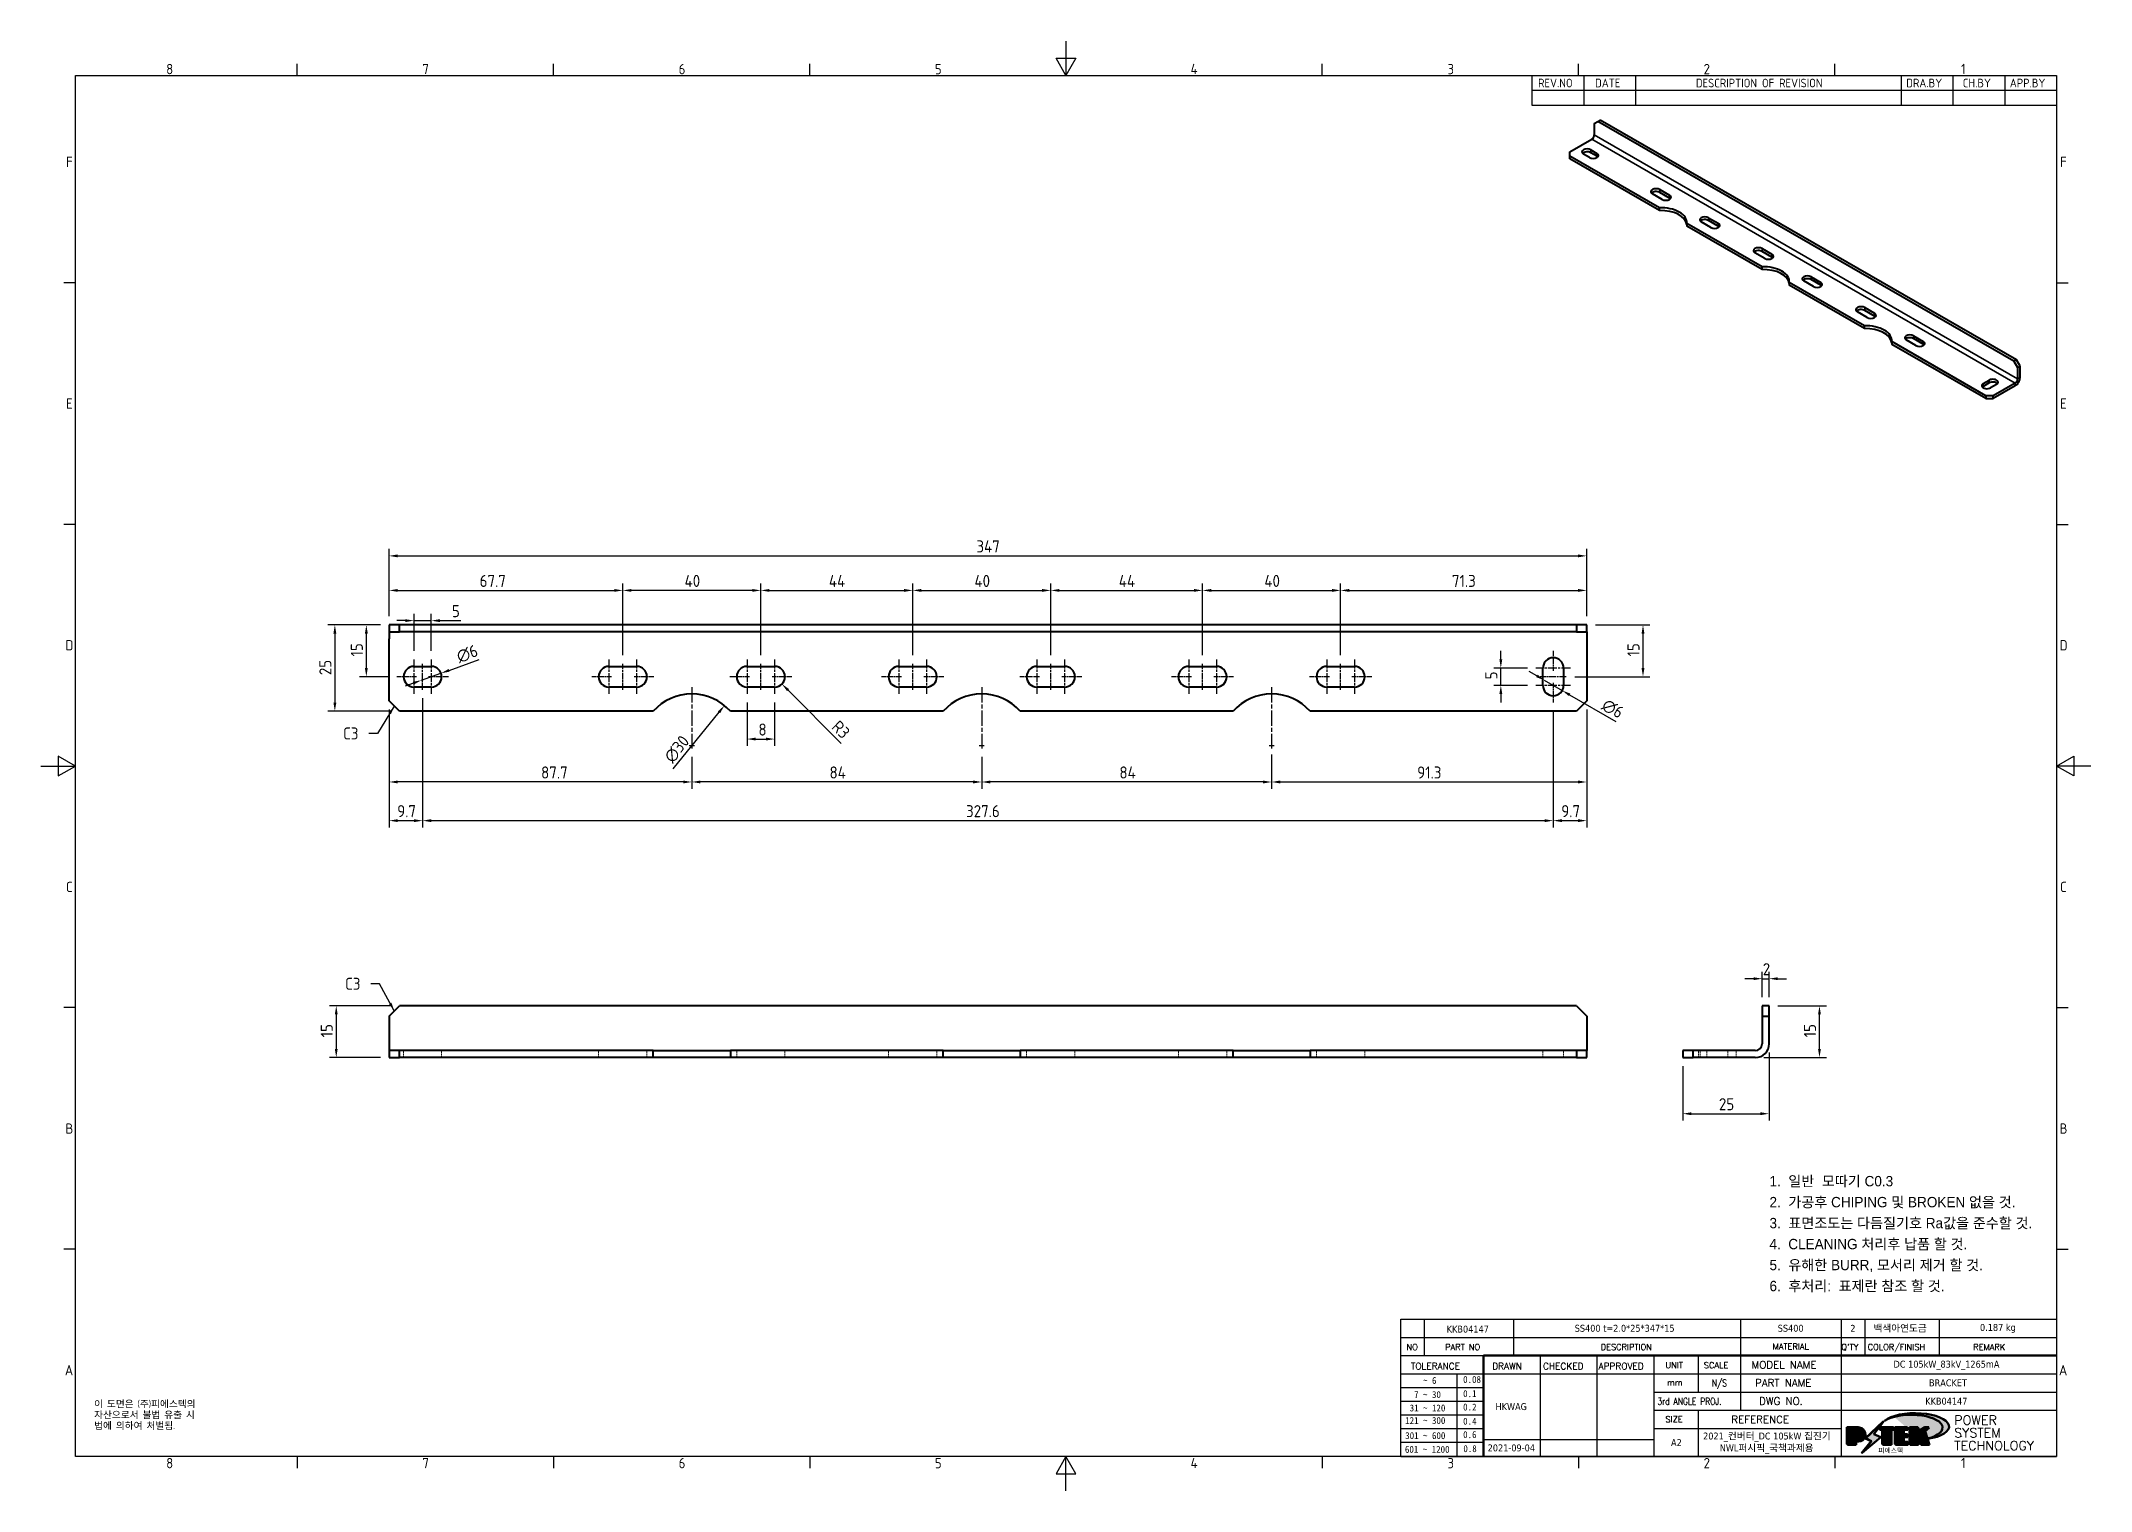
# Model space of a CAD drawing. Header units: millimetres. Extents: x 0 to 594, y 0 to 420.
import ezdxf
from ezdxf.enums import TextEntityAlignment as Align

# ---------------------------------------------------------------- set-up
doc = ezdxf.new("R2010")
doc.units = ezdxf.units.MM
doc.linetypes.add('CHAIN', pattern=[0.3543, 0.2362, -0.0295, 0.0591, -0.0295])
doc.linetypes.add('DASHED', pattern=[0.2067, 0.1654, -0.0413])
doc.layers.get('0').update_dxf_attribs({"color": 3, "lineweight": 25})
for name, color, linetype, lineweight in [('가려진 것(ISO)', 2, 'DASHED', 18), ('가시적인 것(ISO)', 3, 'Continuous', 40), ('가시적인 좁은 것(ISO)', 3, 'Continuous', 35), ('경계(ISO)', 7, 'Continuous', 25), ('기호(ISO)', 5, 'Continuous', 25), ('제목(ISO)', 5, 'Continuous', 50), ('중심 표식(ISO)', 1, 'Continuous', 25), ('중심선(ISO)', 1, 'Continuous', 25), ('치수(ISO)', 2, 'Continuous', 25), ('해치(ISO)', 7, 'Continuous', 18)]:
    doc.layers.add(name, color=color, linetype=linetype, lineweight=lineweight)
doc.styles.add('HAN_291', font='')
doc.styles.add('HAN_370', font='', dxfattribs={"width": 2})
doc.styles.add('ISO Proportiona M2B', font='isocp.shx')
doc.styles.add('ISO Proportional', font='arial.ttf')
doc.styles.add('RC_284', font='ROMANC.shx')
doc.styles.add('RC_287', font='ROMANC.shx')
doc.styles.add('RC_292', font='ROMANC.shx')
doc.styles.add('ROMANT_294', font='romant.shx')
doc.styles.add('문자 텍스트_M2B', font='isocp.shx')
doc.styles.add('문자 텍스트_PSTEK_POSCO', font='isocp.shx')
doc.styles.add('치수 텍스트_PSTEK_POSCO', font='isocp.shx')
doc.styles.add('텍스트 스타일198', font='tahoma.ttf')
doc.styles.add('텍스트 스타일333', font='ROMANC.shx', dxfattribs={"width": 0.8})
doc.styles.get('HAN_291').set_extended_font_data('GulimChe')
doc.styles.get('HAN_370').set_extended_font_data('GulimChe')
doc.dimstyles.new('치수_PSTEK_POSCO', dxfattribs={"dimtxt": 3.5, "dimasz": 2.5, "dimexe": 2, "dimexo": 2.5, "dimgap": 1, "dimtad": 1, "dimrnd": 1e-08, "dimdsep": 46, "dimtxsty": '치수 텍스트_PSTEK_POSCO', "dimcen": 0.09, "dimdle": 10, "dimclrd": 7, "dimclre": 7, "dimclrt": 2, "dimadec": 1, "dimazin": 2, "dimtfac": 1, "dimtmove": 0, "dimatfit": 3, "dimfxl": 0, "dimtolj": 1, "dimlwd": -1, "dimlwe": -1, "dimarcsym": 0})
doc.dimstyles.new('치수_PSTEK_POSCO$7', dxfattribs={"dimtxt": 3.5, "dimasz": 2.5, "dimexe": 2, "dimexo": 2.5, "dimgap": 1, "dimtad": 1, "dimrnd": 1e-08, "dimdsep": 46, "dimtxsty": '치수 텍스트_PSTEK_POSCO', "dimcen": 0.09, "dimdle": 10, "dimclrd": 7, "dimclre": 7, "dimclrt": 2, "dimadec": 1, "dimazin": 2, "dimtfac": 1, "dimtmove": 0, "dimatfit": 3, "dimfxl": 0, "dimtolj": 1, "dimlwd": -1, "dimlwe": -1, "dimarcsym": 0})

msp = doc.modelspace()

# ---------------------------------------------------------------- texts
at = {"layer": '기호(ISO)', "color": 2, "char_height": 3.5, "attachment_point": 4, "style": '치수 텍스트_PSTEK_POSCO'}
for insert in [(87.5229, 219.4336), (88.1057, 146.9222)]:
    msp.add_mtext('{C3}', dxfattribs=dict(at, insert=insert))
at = {"layer": '기호(ISO)', "color": 7, "insert": (15.3946, 26.2283), "char_height": 2, "width": 51.240138, "attachment_point": 1, "line_spacing_factor": 0.944221, "style": '문자 텍스트_PSTEK_POSCO'}
msp.add_mtext('{이 도면은 (주)피에스텍의\\P자산으로서 불법 유출 시 \\P법에 의하여 처벌됨.}', dxfattribs=at)

# ---------------------------------------------------------------- blocks, each defined once
blk = doc.blocks.new('경계 Default Border')
at = {"layer": '경계(ISO)'}
for p, q in [((74.25, 410), (74.25, 413.4)), ((148.5, 410), (148.5, 413.4)), ((222.75, 410), (222.75, 413.4)), ((371.25, 410), (371.25, 413.4)), ((445.5, 410), (445.5, 413.4)), ((519.75, 410), (519.75, 413.4)), ((10, 350), (6.6, 350)), ((584, 350), (587.4, 350)), ((10, 280), (6.6, 280)), ((584, 280), (587.4, 280)), ((10, 140), (6.6, 140)), ((584, 140), (587.4, 140)), ((10, 70), (6.6, 70)), ((584, 70), (587.4, 70)), ((74.25, 10), (74.25, 6.6)), ((148.5, 10), (148.5, 6.6)), ((222.75, 10), (222.75, 6.6)), ((371.25, 10), (371.25, 6.6)), ((445.5, 10), (445.5, 6.6)), ((519.75, 10), (519.75, 6.6))]:
    blk.add_line(p, q, dxfattribs=at)
at = {"layer": '경계(ISO)', "flags": 128}
for points in [[(297, 420), (297, 410), (294.11, 415), (299.89, 415), (297, 410)], [(10, 10), (10, 410), (584, 410), (584, 10), (10, 10)], [(0, 210), (10, 210), (5, 212.89), (5, 207.11), (10, 210)], [(594, 210), (584, 210), (589, 212.89), (589, 207.11), (584, 210)], [(297, 0), (297, 10), (294.11, 5), (299.89, 5), (297, 10)]]:
    blk.add_lwpolyline(points, dxfattribs=at)
at = {"layer": '경계(ISO)', "color": 2, "char_height": 3, "attachment_point": 7, "style": '문자 텍스트_M2B'}
for s, insert in [('8', (36.27, 410.37)), ('7', (110.52, 410.39)), ('6', (184.77, 410.37)), ('5', (259.02, 410.37)), ('4', (333.1, 410.4)), ('3', (407.54, 410.37)), ('2', (481.75, 410.37)), ('1', (556.36, 410.4)), ('F', (7.24, 383.5)), ('F', (585.04, 383.5)), ('E', (7.24, 313.47)), ('E', (585.04, 313.47)), ('D', (7.08, 243.47)), ('D', (584.88, 243.47)), ('C', (7.24, 173.47)), ('C', (585.04, 173.47)), ('B', (7.08, 103.47)), ('B', (584.88, 103.47)), ('A', (6.91, 33.49)), ('A', (584.71, 33.49)), ('8', (36.27, 6.57)), ('7', (110.52, 6.59)), ('6', (184.77, 6.57)), ('5', (259.02, 6.57)), ('4', (333.1, 6.6)), ('3', (407.54, 6.57)), ('2', (481.75, 6.57)), ('1', (556.36, 6.6))]:
    blk.add_mtext(s, dxfattribs=dict(at, insert=insert))
blk = doc.blocks.new('제목 블록 PSTEK')
h = blk.add_hatch(color=1)
edge = h.paths.add_edge_path(flags=0)
edge.add_line((314.22, 19.61), (314.22, 17))
edge.add_line((314.22, 17), (314.35, 17))
edge.add_arc((314.35, 17.65), 0.651, 270, 360)
edge.add_line((315, 17.65), (315, 18.96))
edge.add_arc((314.35, 18.96), 0.651, 0, 90)
edge.add_line((314.35, 19.61), (314.22, 19.61))
edge = h.paths.add_edge_path()
edge.add_arc((314.98, 18.29), 1.97, 270, 450)
edge.add_line((314.98, 20.26), (311.77, 20.26))
edge.add_line((311.77, 20.26), (311.77, 15.34))
edge.add_line((311.77, 15.34), (314.22, 15.34))
edge.add_line((314.22, 15.34), (314.22, 16.32))
edge.add_line((314.22, 16.32), (314.98, 16.32))
h = blk.add_hatch(color=252)
edge = h.paths.add_edge_path()
edge.add_arc((314.98, 18.29), 1.97, 270, 406.82787)
edge.add_arc((315.16, 18.14), 1.97, -90, 53.56098, ccw=False)
edge.add_line((315.16, 16.17), (314.4, 16.17))
edge.add_line((314.4, 16.17), (314.4, 15.19))
edge.add_line((314.4, 15.19), (311.94, 15.19))
edge.add_line((311.94, 15.19), (311.94, 15.34))
edge.add_line((311.94, 15.34), (314.22, 15.34))
edge.add_line((314.22, 15.34), (314.22, 16.32))
edge.add_line((314.22, 16.32), (314.98, 16.32))
h = blk.add_hatch(color=252)
edge = h.paths.add_edge_path()
edge.add_line((314.4, 19.46), (314.53, 19.46))
edge.add_arc((314.53, 18.81), 0.651, 60.41893, 90, ccw=False)
edge.add_arc((314.35, 18.96), 0.651, 39.96992, 90)
edge.add_line((314.35, 19.61), (314.22, 19.61))
edge.add_line((314.22, 19.61), (314.22, 17))
edge.add_line((314.22, 17), (314.35, 17))
edge.add_arc((314.35, 17.65), 0.651, 270, 274.69308)
edge.add_line((314.4, 17), (314.4, 19.46))
for color, points in [(252, [(317.22, 17.06), (322.03, 21.63), (322.28, 21.94), (317.05, 16.98), (318.75, 16.19), (316, 12.72), (316.34, 13), (318.92, 16.27)]), (5, [(321.62, 17.42), (319.53, 18.25), (322.45, 22.02), (317.22, 17.06), (318.92, 16.27), (316.17, 12.8)]), (1, [(324.48, 19.61), (325.24, 19.61), (325.24, 20.26), (321.23, 20.26), (321.23, 19.61), (321.98, 19.61), (321.98, 15.34), (324.48, 15.34)]), (252, [(321.98, 19.61), (321.4, 19.61), (321.4, 19.46), (321.98, 19.46)]), (252, [(324.66, 19.46), (325.42, 19.46), (325.42, 20.11), (325.24, 20.11), (325.24, 19.61), (324.48, 19.61), (324.48, 15.34), (322.16, 15.34), (322.16, 15.19), (324.66, 15.19)]), (1, [(329.23, 20.26), (325.66, 20.26), (325.66, 15.34), (329.36, 15.34), (329.36, 15.99), (328.11, 15.99), (328.11, 17.56), (329.23, 17.56), (329.23, 18.26), (328.11, 18.26), (328.11, 19.61), (329.23, 19.61)]), (252, [(328.29, 19.46), (329.41, 19.46), (329.41, 20.11), (329.23, 20.11), (329.23, 19.61), (328.11, 19.61), (328.11, 18.26), (328.29, 18.26)]), (252, [(328.29, 17.42), (329.41, 17.42), (329.41, 18.11), (329.23, 18.11), (329.23, 17.56), (328.11, 17.56), (328.11, 15.99), (328.29, 15.99)]), (1, [(332.33, 20.26), (329.86, 20.26), (329.86, 15.34), (332.33, 15.34), (332.33, 17.43), (333.07, 15.34), (335.49, 15.34), (334.25, 19.31), (335.44, 20.26), (334.31, 20.26), (332.33, 19)]), (252, [(332.51, 20.11), (332.33, 20.11), (332.33, 19), (332.51, 19.11)]), (252, [(335.62, 20.11), (335.25, 20.11), (334.25, 19.31), (335.49, 15.34), (333.2, 15.34), (333.25, 15.19), (335.66, 15.19), (334.43, 19.16)]), (252, [(329.54, 15.85), (329.36, 15.85), (329.36, 15.34), (325.83, 15.34), (325.83, 15.19), (329.54, 15.19)]), (252, [(332.51, 16.93), (332.33, 17.43), (332.33, 15.34), (330.04, 15.34), (330.04, 15.19), (332.51, 15.19)])]:
    blk.add_hatch(color=color).paths.add_polyline_path(points)
at = {"layer": '해치(ISO)', "true_color": 0x27d1fc}
h = blk.add_hatch(color=140, dxfattribs=at)
edge = h.paths.add_edge_path()
edge.add_ellipse((330.37, 20.16), major_axis=(9.1, 0), ratio=0.40699, start_angle=301.30985, end_angle=507.74369)
edge.add_ellipse((331.53, 20.46), major_axis=(-9.82, 0), ratio=0.39426, start_angle=111.51207, end_angle=334.47025, ccw=False)
edge.add_line((335.14, 16.86), (335.1, 16.99))
at = {"color": 180}
for p, q in [((182.48, 11.79), (182.48, 51.57)), ((182.48, 51.57), (372.48, 51.57)), ((189.27, 51.57), (189.27, 41.01)), ((215.22, 41.01), (215.22, 51.57)), ((280.88, 51.57), (280.88, 41.01)), ((310.09, 51.57), (310.09, 41.01)), ((316.9, 51.57), (316.9, 41.01)), ((338.46, 51.57), (338.46, 41.01)), ((372.48, 51.57), (372.48, 11.79)), ((182.48, 46.29), (372.48, 46.29)), ((182.48, 41.01), (206.45, 41.01)), ((182.48, 35.73), (206.45, 35.73)), ((198.86, 12.03), (198.86, 35.73)), ((206.45, 35.73), (372.48, 35.73)), ((222.94, 11.79), (222.94, 41.01)), ((239.43, 11.79), (239.43, 41.01)), ((255.92, 11.79), (255.92, 41.01)), ((268.69, 41.01), (268.69, 30.45)), ((280.88, 41.01), (280.88, 25.17)), ((310.09, 41.01), (310.09, 11.79)), ((182.48, 31.78), (206.45, 31.78)), ((255.92, 30.45), (372.48, 30.45)), ((182.48, 27.83), (206.45, 27.83)), ((182.48, 23.88), (206.45, 23.88)), ((255.92, 25.17), (372.48, 25.17)), ((268.69, 25.17), (268.69, 11.79)), ((182.48, 19.93), (206.45, 19.93)), ((255.92, 19.89), (310.09, 19.89)), ((182.48, 15.98), (206.45, 15.98)), ((206.45, 16.74), (255.92, 16.74)), ((182.48, 11.79), (372.48, 11.79))]:
    blk.add_line(p, q, dxfattribs=at)
at = {"color": 7, "lineweight": 50}
for p, q in [((206.45, 11.79), (206.45, 41.01)), ((206.45, 41.01), (372.48, 41.01))]:
    blk.add_line(p, q, dxfattribs=at)
at = {"color": 7}
for p, q in [((314.98, 20.26), (311.77, 20.26)), ((311.77, 20.26), (311.77, 15.34)), ((314.98, 20.26), (311.77, 20.26)), ((311.77, 20.26), (311.77, 15.34)), ((314.22, 17), (314.22, 19.61)), ((314.22, 19.61), (314.35, 19.61)), ((314.35, 19.61), (314.22, 19.61)), ((314.22, 19.61), (314.22, 17)), ((314.22, 17), (314.22, 19.61)), ((314.22, 19.61), (314.35, 19.61)), ((314.4, 19.46), (314.53, 19.46)), ((314.4, 17), (314.4, 19.46)), ((315, 18.96), (315, 17.65)), ((315, 18.96), (315, 17.65)), ((322.28, 21.94), (317.05, 16.98)), ((322.45, 22.02), (317.22, 17.06)), ((317.22, 17.06), (322.03, 21.63)), ((319.53, 18.25), (322.45, 22.02)), ((321.62, 17.42), (319.53, 18.25)), ((325.24, 20.26), (321.23, 20.26)), ((321.23, 20.26), (321.23, 19.61)), ((325.24, 20.26), (321.23, 20.26)), ((321.23, 20.26), (321.23, 19.61)), ((321.23, 19.61), (321.98, 19.61)), ((321.23, 19.61), (321.98, 19.61)), ((321.4, 19.61), (321.4, 19.46)), ((321.98, 19.61), (321.4, 19.61)), ((321.4, 19.46), (321.98, 19.46)), ((321.98, 19.61), (321.98, 15.34)), ((321.98, 19.46), (321.98, 19.61)), ((321.98, 19.61), (321.98, 15.34)), ((322.03, 21.63), (322.28, 21.94)), ((324.48, 19.61), (325.24, 19.61)), ((324.48, 15.34), (324.48, 19.61)), ((325.24, 19.61), (324.48, 19.61)), ((324.48, 19.61), (324.48, 15.34)), ((324.48, 19.61), (325.24, 19.61)), ((324.48, 15.34), (324.48, 19.61)), ((324.66, 19.46), (325.42, 19.46)), ((324.66, 15.19), (324.66, 19.46)), ((325.24, 19.61), (325.24, 20.26)), ((325.24, 19.61), (325.24, 20.26)), ((325.42, 20.11), (325.24, 20.11)), ((325.24, 20.11), (325.24, 19.61)), ((325.42, 19.46), (325.42, 20.11)), ((329.23, 20.26), (325.66, 20.26)), ((325.66, 20.26), (325.66, 15.34)), ((325.66, 20.26), (325.66, 15.34)), ((329.23, 20.26), (325.66, 20.26)), ((328.11, 18.26), (328.11, 19.61)), ((328.11, 19.61), (329.23, 19.61)), ((329.23, 19.61), (328.11, 19.61)), ((328.11, 19.61), (328.11, 18.26)), ((328.11, 18.26), (328.11, 19.61)), ((328.11, 19.61), (329.23, 19.61)), ((329.23, 18.26), (328.11, 18.26)), ((328.11, 18.26), (328.29, 18.26)), ((329.23, 18.26), (328.11, 18.26)), ((328.29, 18.26), (328.29, 19.46)), ((328.29, 19.46), (329.41, 19.46)), ((329.23, 19.61), (329.23, 20.26)), ((329.23, 19.61), (329.23, 20.26)), ((329.41, 20.11), (329.23, 20.11)), ((329.23, 20.11), (329.23, 19.61)), ((329.23, 17.56), (329.23, 18.26)), ((329.23, 17.56), (329.23, 18.26)), ((329.41, 18.11), (329.23, 18.11)), ((329.23, 18.11), (329.23, 17.56)), ((329.41, 19.46), (329.41, 20.11)), ((329.41, 17.42), (329.41, 18.11)), ((332.33, 20.26), (329.86, 20.26)), ((329.86, 20.26), (329.86, 15.34)), ((329.86, 20.26), (329.86, 15.34)), ((332.33, 20.26), (329.86, 20.26)), ((334.31, 20.26), (332.33, 19)), ((332.33, 19), (332.33, 20.26)), ((334.31, 20.26), (332.33, 19)), ((332.33, 19), (332.33, 20.26)), ((332.51, 20.11), (332.33, 20.11)), ((332.33, 20.11), (332.33, 19)), ((332.33, 19), (332.51, 19.11)), ((332.51, 19.11), (332.51, 20.11)), ((334.25, 19.31), (335.44, 20.26)), ((334.25, 19.31), (335.44, 20.26)), ((335.25, 20.11), (334.25, 19.31)), ((335.49, 15.34), (334.25, 19.31)), ((334.25, 19.31), (335.49, 15.34)), ((335.49, 15.34), (334.25, 19.31)), ((335.44, 20.26), (334.31, 20.26)), ((335.44, 20.26), (334.31, 20.26)), ((334.43, 19.16), (335.62, 20.11)), ((335.66, 15.19), (334.43, 19.16)), ((335.62, 20.11), (335.25, 20.11)), ((311.77, 15.34), (314.22, 15.34)), ((311.77, 15.34), (314.22, 15.34)), ((314.22, 15.34), (311.94, 15.34)), ((311.94, 15.34), (311.94, 15.19)), ((311.94, 15.19), (314.4, 15.19)), ((314.35, 17), (314.22, 17)), ((314.22, 17), (314.35, 17)), ((314.35, 17), (314.22, 17)), ((314.22, 16.32), (314.98, 16.32)), ((314.22, 15.34), (314.22, 16.32)), ((314.98, 16.32), (314.22, 16.32)), ((314.22, 16.32), (314.22, 15.34)), ((314.22, 16.32), (314.98, 16.32)), ((314.22, 15.34), (314.22, 16.32)), ((314.4, 16.17), (315.16, 16.17)), ((314.4, 15.19), (314.4, 16.17)), ((318.75, 16.19), (316, 12.72)), ((316, 12.72), (316.34, 13)), ((316.17, 12.8), (321.62, 17.42)), ((318.92, 16.27), (316.17, 12.8)), ((316.34, 13), (318.92, 16.27)), ((317.05, 16.98), (318.75, 16.19)), ((318.92, 16.27), (317.22, 17.06)), ((317.22, 17.06), (318.92, 16.27)), ((321.98, 15.34), (324.48, 15.34)), ((321.98, 15.34), (324.48, 15.34)), ((324.48, 15.34), (322.16, 15.34)), ((322.16, 15.34), (322.16, 15.19)), ((322.16, 15.19), (324.66, 15.19)), ((325.66, 15.34), (329.36, 15.34)), ((325.66, 15.34), (329.36, 15.34)), ((329.36, 15.34), (325.83, 15.34)), ((325.83, 15.34), (325.83, 15.19)), ((325.83, 15.19), (329.54, 15.19)), ((328.11, 17.56), (329.23, 17.56)), ((328.11, 15.99), (328.11, 17.56)), ((329.23, 17.56), (328.11, 17.56)), ((328.11, 17.56), (328.11, 15.99)), ((328.11, 17.56), (329.23, 17.56)), ((328.11, 15.99), (328.11, 17.56)), ((329.36, 15.99), (328.11, 15.99)), ((328.11, 15.99), (328.29, 15.99)), ((329.36, 15.99), (328.11, 15.99)), ((328.29, 15.99), (328.29, 17.42)), ((328.29, 17.42), (329.41, 17.42)), ((329.36, 15.34), (329.36, 15.99)), ((329.36, 15.34), (329.36, 15.99)), ((329.54, 15.85), (329.36, 15.85)), ((329.36, 15.85), (329.36, 15.34)), ((329.54, 15.19), (329.54, 15.85)), ((329.86, 15.34), (332.33, 15.34)), ((329.86, 15.34), (332.33, 15.34)), ((332.33, 15.34), (330.04, 15.34)), ((330.04, 15.34), (330.04, 15.19)), ((330.04, 15.19), (332.51, 15.19)), ((332.33, 17.43), (333.07, 15.34)), ((332.33, 15.34), (332.33, 17.43)), ((332.51, 16.93), (332.33, 17.43)), ((332.33, 17.43), (332.33, 15.34)), ((332.33, 17.43), (333.07, 15.34)), ((332.33, 15.34), (332.33, 17.43)), ((332.51, 15.19), (332.51, 16.93)), ((333.07, 15.34), (335.49, 15.34)), ((333.07, 15.34), (335.49, 15.34)), ((335.49, 15.34), (333.2, 15.34)), ((333.2, 15.34), (333.25, 15.19)), ((333.25, 15.19), (335.66, 15.19)), ((345.04, 17.5), (344.99, 17.69))]:
    blk.add_line(p, q, dxfattribs=at)
at = {"color": 1}
for p, q in [((314.98, 20.26), (311.77, 20.26)), ((311.77, 20.26), (311.77, 15.34)), ((314.22, 17), (314.22, 19.61)), ((314.22, 19.61), (314.35, 19.61)), ((315, 18.96), (315, 17.65)), ((325.24, 20.26), (321.23, 20.26)), ((321.23, 20.26), (321.23, 19.61)), ((321.23, 19.61), (321.98, 19.61)), ((321.98, 19.61), (321.98, 15.34)), ((324.48, 19.61), (325.24, 19.61)), ((324.48, 15.34), (324.48, 19.61)), ((325.24, 19.61), (325.24, 20.26)), ((329.23, 20.26), (325.66, 20.26)), ((325.66, 20.26), (325.66, 15.34)), ((328.11, 18.26), (328.11, 19.61)), ((328.11, 19.61), (329.23, 19.61)), ((329.23, 18.26), (328.11, 18.26)), ((329.23, 19.61), (329.23, 20.26)), ((329.23, 17.56), (329.23, 18.26)), ((332.33, 20.26), (329.86, 20.26)), ((329.86, 20.26), (329.86, 15.34)), ((334.31, 20.26), (332.33, 19)), ((332.33, 19), (332.33, 20.26)), ((334.25, 19.31), (335.44, 20.26)), ((335.49, 15.34), (334.25, 19.31)), ((335.44, 20.26), (334.31, 20.26)), ((311.77, 15.34), (314.22, 15.34)), ((314.35, 17), (314.22, 17)), ((314.22, 16.32), (314.98, 16.32)), ((314.22, 15.34), (314.22, 16.32)), ((321.98, 15.34), (324.48, 15.34)), ((325.66, 15.34), (329.36, 15.34)), ((328.11, 17.56), (329.23, 17.56)), ((328.11, 15.99), (328.11, 17.56)), ((329.36, 15.99), (328.11, 15.99)), ((329.36, 15.34), (329.36, 15.99)), ((329.86, 15.34), (332.33, 15.34)), ((332.33, 17.43), (333.07, 15.34)), ((332.33, 15.34), (332.33, 17.43)), ((333.07, 15.34), (335.49, 15.34))]:
    blk.add_line(p, q, dxfattribs=at)
at = {"color": 5}
for p, q in [((322.45, 22.02), (317.22, 17.06)), ((319.53, 18.25), (322.45, 22.02)), ((321.62, 17.42), (319.53, 18.25)), ((316.17, 12.8), (321.62, 17.42)), ((318.92, 16.27), (316.17, 12.8)), ((317.22, 17.06), (318.92, 16.27))]:
    blk.add_line(p, q, dxfattribs=at)
at = {"color": 7}
for centre, radius, start, end in [((314.35, 18.96), 0.651, 0, 90), ((314.35, 18.96), 0.651, 39.96992, 90), ((314.35, 18.96), 0.651, 0, 90), ((314.53, 18.81), 0.651, 60.41893, 90), ((314.98, 18.29), 1.97, 270, 90), ((314.98, 18.29), 1.97, 270, 90), ((314.98, 18.29), 1.97, 270, 46.82787), ((315.16, 18.14), 1.97, 270, 53.56098), ((314.35, 17.65), 0.651, 270, 0), ((314.35, 17.65), 0.651, 270, 0), ((314.35, 17.65), 0.651, 270, 274.69308)]:
    blk.add_arc(centre, radius, start, end, dxfattribs=at)
at = {"color": 1}
for centre, radius, start, end in [((314.35, 18.96), 0.651, 0, 90), ((314.98, 18.29), 1.97, 270, 90), ((314.35, 17.65), 0.651, 270, 0)]:
    blk.add_arc(centre, radius, start, end, dxfattribs=at)
at = {"layer": '제목(ISO)', "lineweight": 18}
blk.add_line((182.48, 35.73), (182.48, 11.79), dxfattribs=at)
at = {"layer": '제목(ISO)'}
for p, q in [((314.98, 20.26), (311.77, 20.26)), ((311.77, 20.26), (311.77, 15.34)), ((314.22, 17), (314.22, 19.61)), ((314.22, 19.61), (314.35, 19.61)), ((314.35, 19.61), (314.22, 19.61)), ((314.22, 19.61), (314.22, 17)), ((314.4, 19.46), (314.53, 19.46)), ((314.4, 17), (314.4, 19.46)), ((315, 18.96), (315, 17.65)), ((322.28, 21.94), (317.05, 16.98)), ((322.45, 22.02), (317.22, 17.06)), ((317.22, 17.06), (322.03, 21.63)), ((319.53, 18.25), (322.45, 22.02)), ((321.62, 17.42), (319.53, 18.25)), ((325.24, 20.26), (321.23, 20.26)), ((321.23, 20.26), (321.23, 19.61)), ((321.23, 19.61), (321.98, 19.61)), ((321.98, 19.61), (321.4, 19.61)), ((321.4, 19.61), (321.4, 19.46)), ((321.4, 19.46), (321.98, 19.46)), ((321.98, 19.61), (321.98, 15.34)), ((321.98, 19.46), (321.98, 19.61)), ((322.03, 21.63), (322.28, 21.94)), ((324.48, 19.61), (325.24, 19.61)), ((324.48, 15.34), (324.48, 19.61)), ((325.24, 19.61), (324.48, 19.61)), ((324.48, 19.61), (324.48, 15.34)), ((324.66, 19.46), (325.42, 19.46)), ((324.66, 15.19), (324.66, 19.46)), ((325.24, 19.61), (325.24, 20.26)), ((325.42, 20.11), (325.24, 20.11)), ((325.24, 20.11), (325.24, 19.61)), ((325.42, 19.46), (325.42, 20.11)), ((329.23, 20.26), (325.66, 20.26)), ((325.66, 20.26), (325.66, 15.34)), ((328.11, 18.26), (328.11, 19.61)), ((328.11, 19.61), (329.23, 19.61)), ((329.23, 19.61), (328.11, 19.61)), ((328.11, 19.61), (328.11, 18.26)), ((329.23, 18.26), (328.11, 18.26)), ((328.11, 18.26), (328.29, 18.26)), ((328.29, 19.46), (329.41, 19.46)), ((328.29, 18.26), (328.29, 19.46)), ((329.23, 19.61), (329.23, 20.26)), ((329.41, 20.11), (329.23, 20.11)), ((329.23, 20.11), (329.23, 19.61)), ((329.23, 17.56), (329.23, 18.26)), ((329.41, 18.11), (329.23, 18.11)), ((329.23, 18.11), (329.23, 17.56)), ((329.41, 19.46), (329.41, 20.11)), ((329.41, 17.42), (329.41, 18.11)), ((332.33, 20.26), (329.86, 20.26)), ((329.86, 20.26), (329.86, 15.34)), ((334.31, 20.26), (332.33, 19)), ((332.33, 19), (332.33, 20.26)), ((332.51, 20.11), (332.33, 20.11)), ((332.33, 20.11), (332.33, 19)), ((332.33, 19), (332.51, 19.11)), ((332.51, 19.11), (332.51, 20.11)), ((334.25, 19.31), (335.44, 20.26)), ((335.25, 20.11), (334.25, 19.31)), ((335.49, 15.34), (334.25, 19.31)), ((334.25, 19.31), (335.49, 15.34)), ((335.44, 20.26), (334.31, 20.26)), ((334.43, 19.16), (335.62, 20.11)), ((335.66, 15.19), (334.43, 19.16)), ((335.62, 20.11), (335.25, 20.11)), ((311.77, 15.34), (314.22, 15.34)), ((314.22, 15.34), (311.94, 15.34)), ((311.94, 15.34), (311.94, 15.19)), ((311.94, 15.19), (314.4, 15.19)), ((314.35, 17), (314.22, 17)), ((314.22, 17), (314.35, 17)), ((314.22, 15.34), (314.22, 16.32)), ((314.22, 16.32), (314.98, 16.32)), ((314.98, 16.32), (314.22, 16.32)), ((314.22, 16.32), (314.22, 15.34)), ((314.4, 15.19), (314.4, 16.17)), ((314.4, 16.17), (315.16, 16.17)), ((318.75, 16.19), (316, 12.72)), ((316, 12.72), (316.34, 13)), ((316.17, 12.8), (321.62, 17.42)), ((318.92, 16.27), (316.17, 12.8)), ((316.34, 13), (318.92, 16.27)), ((317.05, 16.98), (318.75, 16.19)), ((317.22, 17.06), (318.92, 16.27)), ((318.92, 16.27), (317.22, 17.06)), ((321.98, 15.34), (324.48, 15.34)), ((324.48, 15.34), (322.16, 15.34)), ((322.16, 15.34), (322.16, 15.19)), ((322.16, 15.19), (324.66, 15.19)), ((325.66, 15.34), (329.36, 15.34)), ((329.36, 15.34), (325.83, 15.34)), ((325.83, 15.34), (325.83, 15.19)), ((325.83, 15.19), (329.54, 15.19)), ((328.11, 15.99), (328.11, 17.56)), ((328.11, 17.56), (329.23, 17.56)), ((329.23, 17.56), (328.11, 17.56)), ((328.11, 17.56), (328.11, 15.99)), ((329.36, 15.99), (328.11, 15.99)), ((328.11, 15.99), (328.29, 15.99)), ((328.29, 17.42), (329.41, 17.42)), ((328.29, 15.99), (328.29, 17.42)), ((329.36, 15.34), (329.36, 15.99)), ((329.54, 15.85), (329.36, 15.85)), ((329.36, 15.85), (329.36, 15.34)), ((329.54, 15.19), (329.54, 15.85)), ((329.86, 15.34), (332.33, 15.34)), ((332.33, 15.34), (330.04, 15.34)), ((330.04, 15.34), (330.04, 15.19)), ((330.04, 15.19), (332.51, 15.19)), ((332.33, 15.34), (332.33, 17.43)), ((332.33, 17.43), (333.07, 15.34)), ((332.51, 16.93), (332.33, 17.43)), ((332.33, 17.43), (332.33, 15.34)), ((332.51, 15.19), (332.51, 16.93)), ((333.07, 15.34), (335.49, 15.34)), ((335.49, 15.34), (333.2, 15.34)), ((333.2, 15.34), (333.25, 15.19)), ((333.25, 15.19), (335.66, 15.19))]:
    blk.add_line(p, q, dxfattribs=at)
at = {"layer": '제목(ISO)', "color": 4}
blk.add_line((335.14, 16.86), (335.1, 16.99), dxfattribs=at)
at = {"layer": '제목(ISO)'}
for centre, radius, start, end in [((314.35, 18.96), 0.651, 0, 90), ((314.35, 18.96), 0.651, 39.96992, 90), ((314.53, 18.81), 0.651, 60.41893, 90), ((314.98, 18.29), 1.97, 46.82787, 90), ((314.98, 18.29), 1.97, 270, 46.82787), ((314.98, 18.29), 1.97, 270, 46.82787), ((315.16, 18.14), 1.97, 270, 53.56098), ((314.35, 17.65), 0.651, 270, 0), ((314.35, 17.65), 0.651, 270, 274.69308)]:
    blk.add_arc(centre, radius, start, end, dxfattribs=at)
at = {"layer": '제목(ISO)', "color": 4}
for centre, major_axis, ratio, start_param, end_param in [((331.53, 20.46), (9.82, 0), 0.39426, 5.087845, 8.9792), ((330.37, 20.16), (9.1, 0), 0.40699, 5.258849, 8.861799)]:
    blk.add_ellipse(centre, major_axis=major_axis, ratio=ratio, start_param=start_param, end_param=end_param, dxfattribs=at)
at = {"color": 2}
for s, height, style, p in [('NO', 1.742, 'RC_284', (184.14, 42.62)), ('PART NO', 1.742, 'RC_284', (195.34, 42.62)), ('DESCRIPTION', 1.7424, 'RC_284', (240.4, 42.62)), ("Q'TY", 1.742, 'RC_284', (310.14, 42.62)), ('COLOR/FINISH', 1.7424, 'RC_284', (317.77, 42.62)), ('REMARK', 1.742, 'RC_284', (348.35, 42.62)), (' TOLERANCE', 1.9, 'RC_287', (184.09, 37.01)), ('DRAWN', 1.9, 'RC_287', (208.98, 37.01)), ('CHECKED', 1.9, 'RC_287', (223.69, 37.01)), ('APPROVED', 1.9, 'RC_287', (239.78, 37.01)), ('UNIT', 1.742, 'RC_284', (259.17, 37.34)), ('SCALE', 1.742, 'RC_284', (270.29, 37.34)), ('MODEL NAME', 2.178, 'RC_292', (284.1, 37.25)), ('  7 ~ 30', 2, 'HAN_291', (183.77, 28.71)), ('    ~ 6', 2, 'HAN_291', (183.77, 32.82)), ('0.08', 2, 'HAN_291', (200.55, 33.1)), ('0.1', 2, 'HAN_291', (200.55, 28.99)), ('mm', 1.742, 'RC_284', (259.65, 32.35)), ('PART NAME', 2.178, 'RC_292', (285.14, 32.03)), (' 31 ~ 120', 2, 'HAN_291', (183.77, 24.83)), ('0.2', 2, 'HAN_291', (200.55, 25.11)), (' DWG NO.', 2.178, 'RC_292', (284.81, 26.75)), ('301 ~ 600', 2, 'HAN_291', (183.77, 16.83)), ('121 ~ 300', 2, 'HAN_291', (183.77, 21.21)), ('0.4', 2, 'HAN_291', (200.55, 21)), ('0.6', 2, 'HAN_291', (200.55, 17.12)), ('SIZE', 1.742, 'RC_284', (259.17, 21.69)), ('REFERENCE', 2.178, 'RC_292', (278.27, 21.43)), ('601 ~ 1200', 2, 'HAN_291', (183.68, 12.85)), ('0.8', 2, 'HAN_291', (200.61, 13.06))]:
    blk.add_text(s, height=height, dxfattribs=dict(at, style=style)).set_placement(p)
at = {"color": 2, "style": 'RC_284'}
blk.add_text('MATERIAL', height=1.742, dxfattribs=at).set_placement((295.48, 43.65), align=Align.MIDDLE_CENTER)
at = {"color": 7, "style": '텍스트 스타일333', "width": 0.8}
blk.add_text('N/S', height=2, dxfattribs=at).set_placement((274.78, 33.09), align=Align.MIDDLE_CENTER)
at = {"color": 2, "style": '텍스트 스타일333', "width": 0.8}
blk.add_text('3rd ANGLE PROJ.', height=2, dxfattribs=at).set_placement((256.84, 26.76))
at = {"color": 7, "style": 'ROMANT_294'}
for s, p in [('POWER', (342.83, 20.97)), ('SYSTEM', (342.83, 17.33)), ('TECHNOLOGY', (342.83, 13.57))]:
    blk.add_text(s, height=2.7, dxfattribs=at).set_placement(p)
at = {"color": 7, "insert": (320.85, 14.21), "char_height": 1.4, "attachment_point": 1, "line_spacing_factor": 0.332, "style": 'HAN_370'}
blk.add_mtext('\\fHY견고딕|b0|i0;\\H1.4000;피에스텍', dxfattribs=at)
at = {"layer": '제목(ISO)', "color": 7, "style": '텍스트 스타일198'}
for tag, p in [('부품_번호_001', (195.78, 47.68)), ('설명_001', (232.88, 47.92)), ('재질_001', (291.7, 47.93)), ("3._Q'TY_001", (312.73, 47.9)), ('4._COLOR_001', (319.44, 47.95)), ('질량\\P3;_001', (350.3, 48.16)), ('1._MODEL_NAME_001', (325.27, 37.52)), ('제목_001', (335.53, 32.12)), ('설계자_001', (209.94, 25.23)), ('부품_번호_001', (334.44, 26.81)), ('프로젝트_001', (270.08, 16.71)), ('작성_날짜_001', (207.65, 13.27)), ('시트_크기_001', (260.79, 14.82)), ('프로젝트_002', (274.9, 13.28))]:
    blk.add_attdef(tag, p, '', height=2, dxfattribs=at)
for tag, p in [('점검자', (231.18, 26.23)), ('엔지니어링_승인자', (247.67, 26.23)), ('점검_날짜', (231.18, 14.27)), ('엔지니어링_승인_날짜', (247.67, 14.27))]:
    blk.add_attdef(tag, text='', height=2, dxfattribs=at).set_placement(p, align=Align.MIDDLE_CENTER)
blk = doc.blocks.new('리비전 내역')
at = {"layer": '기호(ISO)'}
for p, q in [((432, 410), (584, 410)), ((432, 410), (432, 405.72)), ((447, 410), (447, 405.72)), ((462, 410), (462, 405.72)), ((539, 410), (539, 405.72)), ((554, 410), (554, 405.72)), ((569, 410), (569, 405.72)), ((584, 410), (584, 405.72)), ((432, 405.72), (584, 405.72)), ((432, 405.72), (432, 401.44)), ((447, 405.72), (447, 401.44)), ((462, 405.72), (462, 401.44)), ((539, 405.72), (539, 401.44)), ((554, 405.72), (554, 401.44)), ((569, 405.72), (569, 401.44)), ((584, 405.72), (584, 401.44)), ((432, 401.44), (584, 401.44))]:
    blk.add_line(p, q, dxfattribs=at)
at = {"layer": '기호(ISO)', "color": 2, "char_height": 2.5, "attachment_point": 7, "style": 'ISO Proportiona M2B'}
for s, insert in [('REV.NO', (433.79, 406.58)), ('DATE', (450.31, 406.58)), ('DESCRIPTION OF REVISION', (479.51, 406.58)), ('DRA.BY', (540.48, 406.58)), ('CH.BY', (556.86, 406.58)), ('APP.BY', (570.48, 406.58))]:
    blk.add_mtext(s, dxfattribs=dict(at, insert=insert))
blk = doc.blocks.new('*D23')
at = {"layer": 'Defpoints', "color": 0, "transparency": 16777216}
for p in [(475.73, 125.55), (500.73, 129.55), (500.73, 109.28)]:
    blk.add_point(p, dxfattribs=at)
at = {"layer": '치수(ISO)', "color": 7, "transparency": 16777216}
for p, q in [((500.73, 127.05), (500.73, 107.28)), ((475.73, 123.05), (475.73, 107.28)), ((478.23, 109.28), (498.23, 109.28))]:
    blk.add_line(p, q, dxfattribs=at)
for points in [[(478.23, 109.7), (478.23, 108.86), (475.73, 109.28)], [(498.23, 109.7), (498.23, 108.86), (500.73, 109.28)]]:
    blk.add_solid(points, dxfattribs=at)
at = {"layer": '치수(ISO)', "color": 2, "transparency": 16777216, "insert": (486.19, 112.03), "char_height": 3.5, "attachment_point": 4, "style": '치수 텍스트_PSTEK_POSCO'}
blk.add_mtext('\\A1;25', dxfattribs=at)
blk = doc.blocks.new('*D24')
at = {"layer": 'Defpoints', "color": 0, "transparency": 16777216}
for p in [(500.73, 140.55), (515.32, 140.55), (496.73, 125.55)]:
    blk.add_point(p, dxfattribs=at)
at = {"layer": '치수(ISO)', "color": 7, "transparency": 16777216}
for p, q in [((503.23, 140.55), (517.32, 140.55)), ((515.32, 128.05), (515.32, 138.05)), ((499.23, 125.55), (517.32, 125.55))]:
    blk.add_line(p, q, dxfattribs=at)
for points in [[(514.91, 138.05), (515.74, 138.05), (515.32, 140.55)], [(514.91, 128.05), (515.74, 128.05), (515.32, 125.55)]]:
    blk.add_solid(points, dxfattribs=at)
at = {"layer": '치수(ISO)', "color": 2, "transparency": 16777216, "insert": (512.57, 131.4), "char_height": 3.5, "attachment_point": 4, "rotation": 90, "style": '치수 텍스트_PSTEK_POSCO'}
blk.add_mtext('\\A1;15', dxfattribs=at)
blk = doc.blocks.new('*D25')
at = {"layer": 'Defpoints', "color": 0, "transparency": 16777216}
for p in [(500.73, 148.39), (498.73, 140.55), (500.73, 140.55)]:
    blk.add_point(p, dxfattribs=at)
at = {"layer": '치수(ISO)', "color": 7, "transparency": 16777216}
for p, q in [((498.73, 143.05), (498.73, 150.39)), ((500.73, 143.05), (500.73, 150.39)), ((496.23, 148.39), (493.73, 148.39)), ((498.73, 148.39), (500.73, 148.39)), ((503.23, 148.39), (505.73, 148.39))]:
    blk.add_line(p, q, dxfattribs=at)
for points in [[(496.23, 148.81), (496.23, 147.98), (498.73, 148.39)], [(503.23, 148.81), (503.23, 147.98), (500.73, 148.39)]]:
    blk.add_solid(points, dxfattribs=at)
at = {"layer": '치수(ISO)', "color": 2, "transparency": 16777216, "insert": (498.88, 151.14), "char_height": 3.5, "attachment_point": 4, "style": '치수 텍스트_PSTEK_POSCO'}
blk.add_mtext('\\A1;2', dxfattribs=at)
blk = doc.blocks.new('*D26')
at = {"layer": 'Defpoints', "color": 0, "transparency": 16777216}
for p in [(100.88, 250.86), (85.15, 225.86), (103.88, 225.86)]:
    blk.add_point(p, dxfattribs=at)
at = {"layer": '치수(ISO)', "color": 7, "transparency": 16777216}
for p, q in [((98.38, 250.86), (83.15, 250.86)), ((85.15, 248.36), (85.15, 228.36)), ((101.38, 225.86), (83.15, 225.86))]:
    blk.add_line(p, q, dxfattribs=at)
for points in [[(84.73, 248.36), (85.57, 248.36), (85.15, 250.86)], [(84.73, 228.36), (85.57, 228.36), (85.15, 225.86)]]:
    blk.add_solid(points, dxfattribs=at)
at = {"layer": '치수(ISO)', "color": 2, "transparency": 16777216, "insert": (82.4, 236.32), "char_height": 3.5, "attachment_point": 4, "rotation": 90, "style": '치수 텍스트_PSTEK_POSCO'}
blk.add_mtext('\\A1;25', dxfattribs=at)
blk = doc.blocks.new('*D27')
at = {"layer": 'Defpoints', "color": 0, "transparency": 16777216}
for p in [(447.88, 270.86), (100.88, 250.86), (447.88, 250.86)]:
    blk.add_point(p, dxfattribs=at)
at = {"layer": '치수(ISO)', "color": 7, "transparency": 16777216}
for p, q in [((100.88, 253.36), (100.88, 272.86)), ((103.38, 270.86), (445.38, 270.86)), ((447.88, 253.36), (447.88, 272.86))]:
    blk.add_line(p, q, dxfattribs=at)
for points in [[(103.38, 271.28), (103.38, 270.44), (100.88, 270.86)], [(445.38, 271.28), (445.38, 270.44), (447.88, 270.86)]]:
    blk.add_solid(points, dxfattribs=at)
at = {"layer": '치수(ISO)', "color": 2, "transparency": 16777216, "insert": (271.05, 273.61), "char_height": 3.5, "attachment_point": 4, "style": '치수 텍스트_PSTEK_POSCO'}
blk.add_mtext('\\A1;347', dxfattribs=at)
blk = doc.blocks.new('*D28')
at = {"layer": 'Defpoints', "color": 0, "transparency": 16777216}
for p in [(103.88, 140.55), (85.55, 125.55), (100.88, 125.55)]:
    blk.add_point(p, dxfattribs=at)
at = {"layer": '치수(ISO)', "color": 7, "transparency": 16777216}
for p, q in [((101.38, 140.55), (83.55, 140.55)), ((85.55, 138.05), (85.55, 128.05)), ((98.38, 125.55), (83.55, 125.55))]:
    blk.add_line(p, q, dxfattribs=at)
for points in [[(85.13, 138.05), (85.96, 138.05), (85.55, 140.55)], [(85.13, 128.05), (85.96, 128.05), (85.55, 125.55)]]:
    blk.add_solid(points, dxfattribs=at)
at = {"layer": '치수(ISO)', "color": 2, "transparency": 16777216, "insert": (82.8, 131.4), "char_height": 3.5, "attachment_point": 4, "rotation": 90, "style": '치수 텍스트_PSTEK_POSCO'}
blk.add_mtext('\\A1;15', dxfattribs=at)
blk = doc.blocks.new('*D29')
at = {"layer": 'Defpoints', "color": 0, "transparency": 16777216}
for p in [(447.88, 250.86), (464.19, 250.86), (441.93, 235.86)]:
    blk.add_point(p, dxfattribs=at)
at = {"layer": '치수(ISO)', "color": 7, "transparency": 16777216}
for p, q in [((450.38, 250.86), (466.19, 250.86)), ((464.19, 238.36), (464.19, 248.36)), ((444.43, 235.86), (466.19, 235.86))]:
    blk.add_line(p, q, dxfattribs=at)
for points in [[(463.77, 248.36), (464.6, 248.36), (464.19, 250.86)], [(463.77, 238.36), (464.6, 238.36), (464.19, 235.86)]]:
    blk.add_solid(points, dxfattribs=at)
at = {"layer": '치수(ISO)', "color": 2, "transparency": 16777216, "insert": (461.44, 241.71), "char_height": 3.5, "attachment_point": 4, "rotation": 90, "style": '치수 텍스트_PSTEK_POSCO'}
blk.add_mtext('\\A1;15', dxfattribs=at)
blk = doc.blocks.new('*D30')
at = {"layer": 'Defpoints', "color": 0, "transparency": 16777216}
for p in [(438.18, 228.36), (447.88, 228.86), (447.88, 194.17)]:
    blk.add_point(p, dxfattribs=at)
at = {"layer": '치수(ISO)', "color": 7, "transparency": 16777216}
for p, q in [((438.18, 225.86), (438.18, 192.17)), ((447.88, 226.36), (447.88, 192.17)), ((440.68, 194.17), (445.38, 194.17))]:
    blk.add_line(p, q, dxfattribs=at)
for points in [[(440.68, 194.59), (440.68, 193.75), (438.18, 194.17)], [(445.38, 194.59), (445.38, 193.75), (447.88, 194.17)]]:
    blk.add_solid(points, dxfattribs=at)
at = {"layer": '치수(ISO)', "color": 2, "transparency": 16777216, "insert": (440.51, 196.92), "char_height": 3.5, "attachment_point": 4, "style": '치수 텍스트_PSTEK_POSCO'}
blk.add_mtext('\\A1;9.7', dxfattribs=at)
blk = doc.blocks.new('*D31')
at = {"layer": 'Defpoints', "color": 0, "transparency": 16777216}
for p in [(272.58, 215.11), (356.58, 215.11), (272.58, 205.37)]:
    blk.add_point(p, dxfattribs=at)
at = {"layer": '치수(ISO)', "color": 7, "transparency": 16777216}
for p, q in [((272.58, 212.61), (272.58, 203.37)), ((356.58, 212.61), (356.58, 203.37)), ((354.08, 205.37), (275.08, 205.37))]:
    blk.add_line(p, q, dxfattribs=at)
for points in [[(275.08, 205.79), (275.08, 204.95), (272.58, 205.37)], [(354.08, 205.79), (354.08, 204.95), (356.58, 205.37)]]:
    blk.add_solid(points, dxfattribs=at)
at = {"layer": '치수(ISO)', "color": 2, "transparency": 16777216, "insert": (312.48, 208.12), "char_height": 3.5, "attachment_point": 4, "style": '치수 텍스트_PSTEK_POSCO'}
blk.add_mtext('\\A1;84', dxfattribs=at)
blk = doc.blocks.new('*D32')
at = {"layer": 'Defpoints', "color": 0, "transparency": 16777216}
for p in [(188.58, 215.11), (272.58, 215.11), (188.58, 205.37)]:
    blk.add_point(p, dxfattribs=at)
at = {"layer": '치수(ISO)', "color": 7, "transparency": 16777216}
for p, q in [((188.58, 212.61), (188.58, 203.37)), ((272.58, 212.61), (272.58, 203.37)), ((270.08, 205.37), (191.08, 205.37))]:
    blk.add_line(p, q, dxfattribs=at)
for points in [[(191.08, 205.79), (191.08, 204.95), (188.58, 205.37)], [(270.08, 205.79), (270.08, 204.95), (272.58, 205.37)]]:
    blk.add_solid(points, dxfattribs=at)
at = {"layer": '치수(ISO)', "color": 2, "transparency": 16777216, "insert": (228.48, 208.12), "char_height": 3.5, "attachment_point": 4, "style": '치수 텍스트_PSTEK_POSCO'}
blk.add_mtext('\\A1;84', dxfattribs=at)
blk = doc.blocks.new('*D33')
at = {"layer": 'Defpoints', "color": 0, "transparency": 16777216}
for p in [(94.27, 250.86), (100.88, 250.86), (103.08, 235.86)]:
    blk.add_point(p, dxfattribs=at)
at = {"layer": '치수(ISO)', "color": 7, "transparency": 16777216}
for p, q in [((98.38, 250.86), (92.27, 250.86)), ((94.27, 238.36), (94.27, 248.36)), ((100.58, 235.86), (92.27, 235.86))]:
    blk.add_line(p, q, dxfattribs=at)
for points in [[(93.85, 248.36), (94.69, 248.36), (94.27, 250.86)], [(93.85, 238.36), (94.69, 238.36), (94.27, 235.86)]]:
    blk.add_solid(points, dxfattribs=at)
at = {"layer": '치수(ISO)', "color": 2, "transparency": 16777216, "insert": (91.52, 241.71), "char_height": 3.5, "attachment_point": 4, "rotation": 90, "style": '치수 텍스트_PSTEK_POSCO'}
blk.add_mtext('\\A1;15', dxfattribs=at)
blk = doc.blocks.new('*D34')
at = {"layer": 'Defpoints', "color": 0, "transparency": 16777216}
for p in [(110.58, 232.11), (100.88, 228.86), (110.58, 194.17)]:
    blk.add_point(p, dxfattribs=at)
at = {"layer": '치수(ISO)', "color": 7, "transparency": 16777216}
for p, q in [((100.88, 226.36), (100.88, 192.17)), ((110.58, 229.61), (110.58, 192.17)), ((103.38, 194.17), (108.08, 194.17))]:
    blk.add_line(p, q, dxfattribs=at)
for points in [[(103.38, 194.59), (103.38, 193.75), (100.88, 194.17)], [(108.08, 194.59), (108.08, 193.75), (110.58, 194.17)]]:
    blk.add_solid(points, dxfattribs=at)
at = {"layer": '치수(ISO)', "color": 2, "transparency": 16777216, "insert": (103.21, 196.92), "char_height": 3.5, "attachment_point": 4, "style": '치수 텍스트_PSTEK_POSCO'}
blk.add_mtext('\\A1;9.7', dxfattribs=at)
blk = doc.blocks.new('*D35')
at = {"layer": 'Defpoints', "color": 0, "transparency": 16777216}
for p in [(110.58, 232.11), (438.18, 228.36), (438.18, 194.17)]:
    blk.add_point(p, dxfattribs=at)
at = {"layer": '치수(ISO)', "color": 7, "transparency": 16777216}
for p, q in [((110.58, 229.61), (110.58, 192.17)), ((438.18, 225.86), (438.18, 192.17)), ((113.08, 194.17), (435.68, 194.17))]:
    blk.add_line(p, q, dxfattribs=at)
for points in [[(113.08, 194.59), (113.08, 193.75), (110.58, 194.17)], [(435.68, 194.59), (435.68, 193.75), (438.18, 194.17)]]:
    blk.add_solid(points, dxfattribs=at)
at = {"layer": '치수(ISO)', "color": 2, "transparency": 16777216, "insert": (268.04, 196.92), "char_height": 3.5, "attachment_point": 4, "style": '치수 텍스트_PSTEK_POSCO'}
blk.add_mtext('\\A1;327.6', dxfattribs=at)
blk = doc.blocks.new('*D36')
at = {"layer": 'Defpoints', "color": 0, "transparency": 16777216}
for p in [(100.88, 228.86), (188.58, 215.11), (100.88, 205.37)]:
    blk.add_point(p, dxfattribs=at)
at = {"layer": '치수(ISO)', "color": 7, "transparency": 16777216}
for p, q in [((100.88, 226.36), (100.88, 203.37)), ((188.58, 212.61), (188.58, 203.37)), ((186.08, 205.37), (103.38, 205.37))]:
    blk.add_line(p, q, dxfattribs=at)
for points in [[(103.38, 205.79), (103.38, 204.95), (100.88, 205.37)], [(186.08, 205.79), (186.08, 204.95), (188.58, 205.37)]]:
    blk.add_solid(points, dxfattribs=at)
at = {"layer": '치수(ISO)', "color": 2, "transparency": 16777216, "insert": (144.9, 208.12), "char_height": 3.5, "attachment_point": 4, "style": '치수 텍스트_PSTEK_POSCO'}
blk.add_mtext('\\A1;87.7', dxfattribs=at)
blk = doc.blocks.new('*D37')
at = {"layer": 'Defpoints', "color": 0, "transparency": 16777216}
for p in [(168.58, 260.86), (100.88, 250.86), (168.58, 239.61)]:
    blk.add_point(p, dxfattribs=at)
at = {"layer": '치수(ISO)', "color": 7, "transparency": 16777216}
for p, q in [((100.88, 253.36), (100.88, 262.86)), ((168.58, 242.11), (168.58, 262.86)), ((103.38, 260.86), (166.08, 260.86))]:
    blk.add_line(p, q, dxfattribs=at)
for points in [[(103.38, 261.28), (103.38, 260.44), (100.88, 260.86)], [(166.08, 261.28), (166.08, 260.44), (168.58, 260.86)]]:
    blk.add_solid(points, dxfattribs=at)
at = {"layer": '치수(ISO)', "color": 2, "transparency": 16777216, "insert": (127.1, 263.61), "char_height": 3.5, "attachment_point": 4, "style": '치수 텍스트_PSTEK_POSCO'}
blk.add_mtext('\\A1;67.7', dxfattribs=at)
blk = doc.blocks.new('*D38')
at = {"layer": 'Defpoints', "color": 0, "transparency": 16777216}
for p in [(168.58, 260.86), (168.58, 239.61), (208.58, 239.61)]:
    blk.add_point(p, dxfattribs=at)
at = {"layer": '치수(ISO)', "color": 7, "transparency": 16777216}
for p, q in [((168.58, 242.11), (168.58, 262.86)), ((208.58, 242.11), (208.58, 262.86)), ((206.08, 260.86), (171.08, 260.86))]:
    blk.add_line(p, q, dxfattribs=at)
for points in [[(171.08, 261.28), (171.08, 260.44), (168.58, 260.86)], [(206.08, 261.28), (206.08, 260.44), (208.58, 260.86)]]:
    blk.add_solid(points, dxfattribs=at)
at = {"layer": '치수(ISO)', "color": 2, "transparency": 16777216, "insert": (186.48, 263.61), "char_height": 3.5, "attachment_point": 4, "style": '치수 텍스트_PSTEK_POSCO'}
blk.add_mtext('\\A1;40', dxfattribs=at)
blk = doc.blocks.new('*D39')
at = {"layer": 'Defpoints', "color": 0, "transparency": 16777216}
for p in [(252.58, 260.86), (208.58, 239.61), (252.58, 239.61)]:
    blk.add_point(p, dxfattribs=at)
at = {"layer": '치수(ISO)', "color": 7, "transparency": 16777216}
for p, q in [((208.58, 242.11), (208.58, 262.86)), ((252.58, 242.11), (252.58, 262.86)), ((211.08, 260.86), (250.08, 260.86))]:
    blk.add_line(p, q, dxfattribs=at)
for points in [[(211.08, 261.28), (211.08, 260.44), (208.58, 260.86)], [(250.08, 261.28), (250.08, 260.44), (252.58, 260.86)]]:
    blk.add_solid(points, dxfattribs=at)
at = {"layer": '치수(ISO)', "color": 2, "transparency": 16777216, "insert": (228.3, 263.61), "char_height": 3.5, "attachment_point": 4, "style": '치수 텍스트_PSTEK_POSCO'}
blk.add_mtext('\\A1;44', dxfattribs=at)
blk = doc.blocks.new('*D40')
at = {"layer": 'Defpoints', "color": 0, "transparency": 16777216}
for p in [(292.58, 260.86), (252.58, 239.61), (292.58, 239.61)]:
    blk.add_point(p, dxfattribs=at)
at = {"layer": '치수(ISO)', "color": 7, "transparency": 16777216}
for p, q in [((252.58, 242.11), (252.58, 262.86)), ((292.58, 242.11), (292.58, 262.86)), ((255.08, 260.86), (290.08, 260.86))]:
    blk.add_line(p, q, dxfattribs=at)
for points in [[(255.08, 261.28), (255.08, 260.44), (252.58, 260.86)], [(290.08, 261.28), (290.08, 260.44), (292.58, 260.86)]]:
    blk.add_solid(points, dxfattribs=at)
at = {"layer": '치수(ISO)', "color": 2, "transparency": 16777216, "insert": (270.48, 263.61), "char_height": 3.5, "attachment_point": 4, "style": '치수 텍스트_PSTEK_POSCO'}
blk.add_mtext('\\A1;40', dxfattribs=at)
blk = doc.blocks.new('*D41')
at = {"layer": 'Defpoints', "color": 0, "transparency": 16777216}
for p in [(422.99, 238.36), (433.18, 238.36), (433.18, 233.36)]:
    blk.add_point(p, dxfattribs=at)
at = {"layer": '치수(ISO)', "color": 7, "transparency": 16777216}
for p, q in [((430.68, 238.36), (420.99, 238.36)), ((422.99, 240.86), (422.99, 243.36)), ((422.99, 233.36), (422.99, 238.36)), ((430.68, 233.36), (420.99, 233.36)), ((422.99, 230.86), (422.99, 228.36))]:
    blk.add_line(p, q, dxfattribs=at)
for points in [[(422.58, 240.86), (423.41, 240.86), (422.99, 238.36)], [(422.58, 230.86), (423.41, 230.86), (422.99, 233.36)]]:
    blk.add_solid(points, dxfattribs=at)
at = {"layer": '치수(ISO)', "color": 2, "transparency": 16777216, "insert": (420.24, 235.09), "char_height": 3.5, "attachment_point": 4, "rotation": 90, "style": '치수 텍스트_PSTEK_POSCO'}
blk.add_mtext('\\A1;5', dxfattribs=at)
blk = doc.blocks.new('*D42')
at = {"layer": 'Defpoints', "color": 0, "transparency": 16777216}
for p in [(435.58, 234.86), (440.78, 231.86)]:
    blk.add_point(p, dxfattribs=at)
at = {"layer": '치수(ISO)', "color": 7, "transparency": 16777216}
for p, q in [((433.42, 236.11), (431.25, 237.36)), ((435.58, 234.86), (440.78, 231.86)), ((442.94, 230.61), (456.35, 222.87))]:
    blk.add_line(p, q, dxfattribs=at)
for points in [[(433.62, 236.47), (433.21, 235.75), (435.58, 234.86)], [(443.15, 230.97), (442.73, 230.25), (440.78, 231.86)]]:
    blk.add_solid(points, dxfattribs=at)
at = {"layer": '치수(ISO)', "color": 2, "transparency": 16777216, "insert": (452.77, 228.11), "char_height": 3.5, "attachment_point": 4, "rotation": 330, "style": '치수 텍스트_PSTEK_POSCO'}
blk.add_mtext('\\A1;∅6', dxfattribs=at)
blk = doc.blocks.new('*D43')
at = {"layer": 'Defpoints', "color": 0, "transparency": 16777216}
for p in [(198.03, 227.51), (179.13, 204.21)]:
    blk.add_point(p, dxfattribs=at)
at = {"layer": '치수(ISO)', "color": 7, "transparency": 16777216}
blk.add_line((183.16, 209.19), (196.46, 225.56), dxfattribs=at)
blk.add_solid([(196.13, 225.83), (196.78, 225.3), (198.03, 227.51)], dxfattribs=at)
at = {"layer": '치수(ISO)', "color": 2, "transparency": 16777216, "insert": (181.66, 211.7), "char_height": 3.5, "attachment_point": 4, "rotation": 50.93464, "style": '치수 텍스트_PSTEK_POSCO'}
blk.add_mtext('\\A1;∅30', dxfattribs=at)
blk = doc.blocks.new('*D44')
at = {"layer": 'Defpoints', "color": 0, "transparency": 16777216}
for p in [(108.08, 252.11), (108.08, 240.86), (113.08, 240.86)]:
    blk.add_point(p, dxfattribs=at)
at = {"layer": '치수(ISO)', "color": 7, "transparency": 16777216}
for p, q in [((105.58, 252.11), (103.08, 252.11)), ((108.08, 243.36), (108.08, 254.11)), ((108.08, 252.11), (113.08, 252.11)), ((113.08, 243.36), (113.08, 254.11)), ((115.58, 252.11), (121.62, 252.11))]:
    blk.add_line(p, q, dxfattribs=at)
for points in [[(105.58, 252.52), (105.58, 251.69), (108.08, 252.11)], [(115.58, 252.52), (115.58, 251.69), (113.08, 252.11)]]:
    blk.add_solid(points, dxfattribs=at)
at = {"layer": '치수(ISO)', "color": 2, "transparency": 16777216, "insert": (119.08, 254.86), "char_height": 3.5, "attachment_point": 4, "style": '치수 텍스트_PSTEK_POSCO'}
blk.add_mtext('\\A1;5', dxfattribs=at)
blk = doc.blocks.new('*D45')
at = {"layer": 'Defpoints', "color": 0, "transparency": 16777216}
for p in [(110.25, 234.85), (115.9, 236.87)]:
    blk.add_point(p, dxfattribs=at)
at = {"layer": '치수(ISO)', "color": 7, "transparency": 16777216}
for p, q in [((118.26, 237.71), (126.95, 240.81)), ((107.9, 234.01), (105.54, 233.17)), ((110.25, 234.85), (115.9, 236.87))]:
    blk.add_line(p, q, dxfattribs=at)
for points in [[(118.12, 238.1), (118.4, 237.32), (115.9, 236.87)], [(107.76, 234.4), (108.04, 233.62), (110.25, 234.85)]]:
    blk.add_solid(points, dxfattribs=at)
at = {"layer": '치수(ISO)', "color": 2, "transparency": 16777216, "insert": (120.63, 241.47), "char_height": 3.5, "attachment_point": 4, "rotation": 19.63878, "style": '치수 텍스트_PSTEK_POSCO'}
blk.add_mtext('\\A1;∅6', dxfattribs=at)
blk = doc.blocks.new('*D46')
at = {"layer": 'Defpoints', "color": 0, "transparency": 16777216}
for p in [(204.58, 230.86), (212.58, 230.86), (212.58, 217.8)]:
    blk.add_point(p, dxfattribs=at)
at = {"layer": '치수(ISO)', "color": 7, "transparency": 16777216}
for p, q in [((204.58, 228.36), (204.58, 215.8)), ((212.58, 228.36), (212.58, 215.8)), ((207.08, 217.8), (210.08, 217.8))]:
    blk.add_line(p, q, dxfattribs=at)
for points in [[(207.08, 218.22), (207.08, 217.38), (204.58, 217.8)], [(210.08, 218.22), (210.08, 217.38), (212.58, 217.8)]]:
    blk.add_solid(points, dxfattribs=at)
at = {"layer": '치수(ISO)', "color": 2, "transparency": 16777216, "insert": (207.88, 220.55), "char_height": 3.5, "attachment_point": 4, "style": '치수 텍스트_PSTEK_POSCO'}
blk.add_mtext('\\A1;8', dxfattribs=at)
blk = doc.blocks.new('*D47')
at = {"layer": 'Defpoints', "color": 0, "transparency": 16777216}
for p in [(336.58, 260.86), (292.58, 239.61), (336.58, 239.61)]:
    blk.add_point(p, dxfattribs=at)
at = {"layer": '치수(ISO)', "color": 7, "transparency": 16777216}
for p, q in [((292.58, 242.11), (292.58, 262.86)), ((336.58, 242.11), (336.58, 262.86)), ((295.08, 260.86), (334.08, 260.86))]:
    blk.add_line(p, q, dxfattribs=at)
for points in [[(295.08, 261.28), (295.08, 260.44), (292.58, 260.86)], [(334.08, 261.28), (334.08, 260.44), (336.58, 260.86)]]:
    blk.add_solid(points, dxfattribs=at)
at = {"layer": '치수(ISO)', "color": 2, "transparency": 16777216, "insert": (312.3, 263.61), "char_height": 3.5, "attachment_point": 4, "style": '치수 텍스트_PSTEK_POSCO'}
blk.add_mtext('\\A1;44', dxfattribs=at)
blk = doc.blocks.new('*D48')
at = {"layer": 'Defpoints', "color": 0, "transparency": 16777216}
for p in [(376.58, 260.86), (336.58, 239.61), (376.58, 239.61)]:
    blk.add_point(p, dxfattribs=at)
at = {"layer": '치수(ISO)', "color": 7, "transparency": 16777216}
for p, q in [((336.58, 242.11), (336.58, 262.86)), ((376.58, 242.11), (376.58, 262.86)), ((339.08, 260.86), (374.08, 260.86))]:
    blk.add_line(p, q, dxfattribs=at)
for points in [[(339.08, 261.28), (339.08, 260.44), (336.58, 260.86)], [(374.08, 261.28), (374.08, 260.44), (376.58, 260.86)]]:
    blk.add_solid(points, dxfattribs=at)
at = {"layer": '치수(ISO)', "color": 2, "transparency": 16777216, "insert": (354.48, 263.61), "char_height": 3.5, "attachment_point": 4, "style": '치수 텍스트_PSTEK_POSCO'}
blk.add_mtext('\\A1;40', dxfattribs=at)
blk = doc.blocks.new('*D49')
at = {"layer": 'Defpoints', "color": 0, "transparency": 16777216}
for p in [(447.88, 260.86), (447.88, 250.86), (376.58, 239.61)]:
    blk.add_point(p, dxfattribs=at)
at = {"layer": '치수(ISO)', "color": 7, "transparency": 16777216}
for p, q in [((376.58, 242.11), (376.58, 262.86)), ((447.88, 253.36), (447.88, 262.86)), ((379.08, 260.86), (445.38, 260.86))]:
    blk.add_line(p, q, dxfattribs=at)
for points in [[(379.08, 261.28), (379.08, 260.44), (376.58, 260.86)], [(445.38, 261.28), (445.38, 260.44), (447.88, 260.86)]]:
    blk.add_solid(points, dxfattribs=at)
at = {"layer": '치수(ISO)', "color": 2, "transparency": 16777216, "insert": (408.83, 263.61), "char_height": 3.5, "attachment_point": 4, "style": '치수 텍스트_PSTEK_POSCO'}
blk.add_mtext('\\A1;71.3', dxfattribs=at)
blk = doc.blocks.new('*D50')
at = {"layer": 'Defpoints', "color": 0, "transparency": 16777216}
for p in [(212.58, 235.86), (214.7, 233.74)]:
    blk.add_point(p, dxfattribs=at)
at = {"layer": '치수(ISO)', "color": 7, "transparency": 16777216}
blk.add_line((231.9, 216.54), (216.47, 231.97), dxfattribs=at)
blk.add_solid([(216.76, 232.26), (216.17, 231.68), (214.7, 233.74)], dxfattribs=at)
at = {"layer": '치수(ISO)', "color": 2, "transparency": 16777216, "insert": (230.07, 222.26), "char_height": 3.5, "attachment_point": 4, "rotation": 315, "style": '치수 텍스트_PSTEK_POSCO'}
blk.add_mtext('\\A1;R3', dxfattribs=at)
blk = doc.blocks.new('*D51')
at = {"layer": 'Defpoints', "color": 0, "transparency": 16777216}
for p in [(447.88, 228.86), (356.58, 215.86), (447.88, 205.37)]:
    blk.add_point(p, dxfattribs=at)
at = {"layer": '치수(ISO)', "color": 7, "transparency": 16777216}
for p, q in [((447.88, 226.36), (447.88, 203.37)), ((356.58, 213.36), (356.58, 203.37)), ((359.08, 205.37), (445.38, 205.37))]:
    blk.add_line(p, q, dxfattribs=at)
for points in [[(359.08, 205.79), (359.08, 204.95), (356.58, 205.37)], [(445.38, 205.79), (445.38, 204.95), (447.88, 205.37)]]:
    blk.add_solid(points, dxfattribs=at)
at = {"layer": '치수(ISO)', "color": 2, "transparency": 16777216, "insert": (398.76, 208.12), "char_height": 3.5, "attachment_point": 4, "style": '치수 텍스트_PSTEK_POSCO'}
blk.add_mtext('\\A1;91.3', dxfattribs=at)
blk = doc.blocks.new('주석-판금')
at = {"layer": '기호(ISO)', "color": 2, "insert": (-40.78, 16.76), "char_height": 3, "width": 116.6778, "attachment_point": 1, "line_spacing_factor": 1.214608, "style": 'ISO Proportional'}
blk.add_mtext('\\f굴림|b0|i0;\\H3.0000;1.  일반  모따기 C0.3\\P2.  가공후 CHIPING 및 BROKEN 없을 것.\\P3.  표면조도는 다듬질기호 Ra값을 준수할 것.\\P4.  CLEANING 처리후 납품 할 것.\\P5.  유해한 BURR, 모서리 제거 할 것.\\P6.  후처리:  표제란 참조 할 것.', dxfattribs=at)

# ---------------------------------------------------------------- dimensions: what is measured, and where the dimension line sits
at = {"layer": '치수(ISO)', "color": 7}
for base, p1, p2, angle, override, picture, middle in [((447.8785, 270.8594), (100.8785, 250.8594), (447.8785, 250.8594), 180, {"dimdec": 2, "dimtp": 0, "dimtm": 0, "dimtdec": 2, "dimtofl": 0, "dimatfit": 1}, '*D27', (274.3785, 270.8594)), ((168.5785, 260.8594), (100.8785, 250.8594), (168.5785, 239.6094), 180, {"dimdec": 2, "dimtp": 0, "dimtm": 0, "dimtdec": 2, "dimtofl": 0, "dimatfit": 1}, '*D37', (130.8785, 260.8594)), ((168.5785, 260.8594), (208.5785, 239.6094), (168.5785, 239.6094), 180, {"dimdec": 2, "dimtp": 0, "dimtm": 0, "dimtdec": 2, "dimtofl": 0, "dimatfit": 1}, '*D38', (188.5785, 260.8594)), ((252.5785, 260.8594), (208.5785, 239.6094), (252.5785, 239.6094), 180, {"dimdec": 2, "dimtp": 0, "dimtm": 0, "dimtdec": 2, "dimtofl": 0, "dimatfit": 1}, '*D39', (230.5785, 260.8594)), ((292.5785, 260.8594), (252.5785, 239.6094), (292.5785, 239.6094), 180, {"dimdec": 2, "dimtp": 0, "dimtm": 0, "dimtdec": 2, "dimtofl": 0, "dimatfit": 1}, '*D40', (272.5785, 260.8594)), ((336.5785, 260.8594), (292.5785, 239.6094), (336.5785, 239.6094), 180, {"dimdec": 2, "dimtp": 0, "dimtm": 0, "dimtdec": 2, "dimtofl": 0, "dimatfit": 1}, '*D47', (314.5785, 260.8594)), ((376.5785, 260.8594), (336.5785, 239.6094), (376.5785, 239.6094), 180, {"dimdec": 2, "dimtp": 0, "dimtm": 0, "dimtdec": 2, "dimtofl": 0, "dimatfit": 1}, '*D48', (356.5785, 260.8594)), ((447.8785, 260.8594), (376.5785, 239.6094), (447.8785, 250.8594), 180, {"dimdec": 2, "dimtp": 0, "dimtm": 0, "dimtdec": 2, "dimtofl": 0, "dimatfit": 1}, '*D49', (412.2285, 260.8594)), ((108.0785, 252.1071), (113.0785, 240.8594), (108.0785, 240.8594), 180, {"dimdec": 2, "dimtp": 0, "dimtm": 0, "dimtdec": 2, "dimtofl": 1, "dimatfit": 1}, '*D44', (119.851, 252.1071)), ((85.1499, 225.8594), (100.8785, 250.8594), (103.8785, 225.8594), 90, {"dimdec": 2, "dimtp": 0, "dimtm": 0, "dimtdec": 2, "dimtofl": 0, "dimatfit": 1}, '*D26', (85.1499, 238.3594)), ((94.2687, 250.8594), (103.0785, 235.8594), (100.8785, 250.8594), 90, {"dimdec": 2, "dimtp": 0, "dimtm": 0, "dimtdec": 2, "dimtofl": 0, "dimatfit": 1}, '*D33', (94.2687, 243.3594)), ((464.1883, 250.8594), (441.9285, 235.8594), (447.8785, 250.8594), 90, {"dimdec": 2, "dimtp": 0, "dimtm": 0, "dimtdec": 2, "dimtofl": 0, "dimatfit": 1}, '*D29', (464.1883, 243.3594)), ((422.9932, 238.3594), (433.1785, 233.3594), (433.1785, 238.3594), 90, {"dimdec": 2, "dimtp": 0, "dimtm": 0, "dimtdec": 2, "dimtofl": 1, "dimatfit": 1}, '*D41', (422.9932, 235.8594)), ((110.5785, 194.1689), (100.8785, 228.8594), (110.5785, 232.1094), 180, {"dimdec": 2, "dimtp": 0, "dimtm": 0, "dimtdec": 2, "dimtofl": 0, "dimatfit": 1}, '*D34', (105.7285, 194.1689)), ((438.1785, 194.1689), (110.5785, 232.1094), (438.1785, 228.3594), 180, {"dimdec": 2, "dimtp": 0, "dimtm": 0, "dimtdec": 2, "dimtofl": 0, "dimatfit": 1}, '*D35', (273.0248, 194.1689)), ((212.5785, 217.8014), (204.5785, 230.8594), (212.5785, 230.8594), 180, {"dimdec": 2, "dimtp": 0, "dimtm": 0, "dimtdec": 2, "dimtofl": 0, "dimatfit": 1}, '*D46', (208.5785, 217.8014)), ((447.8785, 205.3697), (356.5785, 215.8594), (447.8785, 228.8594), 180, {"dimdec": 2, "dimtp": 0, "dimtm": 0, "dimtdec": 2, "dimtofl": 0, "dimatfit": 1}, '*D51', (402.2285, 205.3697)), ((447.8785, 194.1689), (438.1785, 228.3594), (447.8785, 228.8594), 180, {"dimdec": 2, "dimtp": 0, "dimtm": 0, "dimtdec": 2, "dimtofl": 0, "dimatfit": 1}, '*D30', (443.0285, 194.1689)), ((188.5785, 205.3697), (272.5785, 215.1094), (188.5785, 215.1094), 180, {"dimdec": 2, "dimtp": 0, "dimtm": 0, "dimtdec": 2, "dimtofl": 0, "dimatfit": 1}, '*D32', (230.5785, 205.3697)), ((272.5785, 205.3697), (356.5785, 215.1094), (272.5785, 215.1094), 180, {"dimdec": 2, "dimtp": 0, "dimtm": 0, "dimtdec": 2, "dimtofl": 0, "dimatfit": 1}, '*D31', (314.5785, 205.3697)), ((500.7302, 148.3943), (498.7302, 140.5508), (500.7302, 140.5508), 180, {"dimdec": 2, "dimtp": 0, "dimtm": 0, "dimtdec": 2, "dimtofl": 1, "dimatfit": 1}, '*D25', (499.7302, 148.3943)), ((85.5467, 125.5508), (103.8785, 140.5508), (100.8785, 125.5508), 90, {"dimdec": 2, "dimtp": 0, "dimtm": 0, "dimtdec": 2, "dimtofl": 0, "dimatfit": 1}, '*D28', (85.5467, 133.0508)), ((515.3226, 140.5508), (496.7302, 125.5508), (500.7302, 140.5508), 90, {"dimdec": 2, "dimtp": 0, "dimtm": 0, "dimtdec": 2, "dimtofl": 0, "dimatfit": 1}, '*D24', (515.3226, 133.0508))]:
    dim = msp.add_linear_dim(base=base, p1=p1, p2=p2, angle=angle, dimstyle='치수_PSTEK_POSCO', override=override, dxfattribs=at)
    dim.commit()
    dim.dimension.update_dxf_attribs({"geometry": picture, "text_midpoint": middle, "dimtype": 160})
for p1, p2, override, picture, middle in [((110.253, 234.8512), (115.904, 236.8677), {"dimdec": 2, "dimlfac": 1, "dimtp": 0, "dimtm": 0, "dimtdec": 2, "dimatfit": 2}, '*D45', (123.7794, 239.678)), ((435.5804, 234.8594), (440.7766, 231.8594), {"dimdec": 2, "dimlfac": 1, "dimtp": 0, "dimtm": 0, "dimtdec": 2, "dimatfit": 2}, '*D42', (453.4402, 224.5481)), ((179.1254, 204.213), (198.0316, 227.5059), {"dimdec": 2, "dimlfac": 1, "dimtp": 0, "dimtm": 0, "dimtdec": 2, "dimtofl": 0}, '*D43', (186.0015, 212.6846))]:
    dim = msp.add_diameter_dim_2p(p1=p1, p2=p2, dimstyle='치수_PSTEK_POSCO', override=override, dxfattribs=at)
    dim.commit()
    dim.dimension.update_dxf_attribs({"geometry": picture, "text_midpoint": middle, "dimtype": 163})
dim = msp.add_radius_dim(center=(212.5785, 235.8594), mpoint=(214.6998, 233.7381), dimstyle='치수_PSTEK_POSCO', override={"dimdec": 2, "dimcen": 0, "dimtp": 0, "dimtm": 0, "dimtdec": 2, "dimtofl": 0}, dxfattribs=at)
dim.commit()
dim.dimension.update_dxf_attribs({"geometry": '*D50', "text_midpoint": (229.6579, 218.78), "dimtype": 164})
for base, p1, p2, picture, middle in [((100.8785, 205.3697), (188.5785, 215.1094), (100.8785, 228.8594), '*D36', (148.5785, 205.3697)), ((500.7302, 109.2797), (475.7302, 125.5508), (500.7302, 129.5508), '*D23', (488.2302, 109.2797))]:
    dim = msp.add_linear_dim(base=base, p1=p1, p2=p2, dimstyle='치수_PSTEK_POSCO', override={"dimdec": 2, "dimtp": 0, "dimtm": 0, "dimtdec": 2, "dimtofl": 0, "dimatfit": 1}, dxfattribs=at)
    dim.commit()
    dim.dimension.update_dxf_attribs({"geometry": picture, "text_midpoint": middle, "dimtype": 160})

# ---------------------------------------------------------------- linework, layer by layer
at = {"layer": '가려진 것(ISO)', "ltscale": 3.809293}
for p, q in [((105.0785, 127.5508), (105.0785, 125.5508)), ((116.0785, 127.5508), (116.0785, 125.5508)), ((161.5785, 127.5508), (161.5785, 125.5508)), ((175.5785, 127.5508), (175.5785, 125.5508)), ((201.5785, 127.5508), (201.5785, 125.5508)), ((215.5785, 127.5508), (215.5785, 125.5508)), ((245.5785, 127.5508), (245.5785, 125.5508)), ((259.5785, 127.5508), (259.5785, 125.5508)), ((285.5785, 127.5508), (285.5785, 125.5508)), ((299.5785, 127.5508), (299.5785, 125.5508)), ((329.5785, 127.5508), (329.5785, 125.5508)), ((343.5785, 127.5508), (343.5785, 125.5508)), ((369.5785, 127.5508), (369.5785, 125.5508)), ((383.5785, 127.5508), (383.5785, 125.5508)), ((435.1785, 127.5508), (435.1785, 125.5508)), ((441.1785, 127.5508), (441.1785, 125.5508)), ((480.2302, 127.5508), (480.2302, 125.5508)), ((480.7302, 127.5508), (480.7302, 125.5508)), ((482.7302, 127.5508), (482.7302, 125.5508)), ((488.7302, 127.5508), (488.7302, 125.5508)), ((491.2302, 127.5508), (491.2302, 125.5508))]:
    msp.add_line(p, q, dxfattribs=at)
at = {"layer": '가시적인 것(ISO)'}
for p, q in [((450.0539, 396.0622), (451.1146, 396.6777)), ((450.0539, 396.0622), (450.0539, 392.792)), ((451.1146, 396.6777), (451.8217, 397.0849)), ((571.6763, 327.2509), (451.1146, 396.6777)), ((572.3834, 327.6581), (451.8217, 397.0849)), ((442.9828, 387.9025), (449.3468, 391.5673)), ((442.9828, 386.6809), (442.9828, 387.9025)), ((468.976, 371.7125), (442.9828, 386.6809)), ((442.9828, 385.8634), (442.9828, 386.6809)), ((448.7104, 386.233), (446.9426, 387.251)), ((449.064, 388.4726), (450.8317, 387.4546)), ((450.8317, 386.6371), (449.064, 387.655)), ((468.976, 370.8949), (442.9828, 385.8634)), ((469.7468, 374.1189), (466.9184, 375.7477)), ((469.0397, 376.9693), (471.8682, 375.3405)), ((471.8682, 374.523), (469.0397, 376.1518)), ((468.976, 370.8949), (468.976, 371.7125)), ((483.1819, 368.8254), (486.0103, 367.1966)), ((476.8817, 367.1599), (476.8817, 366.3424)), ((498.6745, 354.6103), (476.8817, 367.1599)), ((498.6745, 353.7927), (476.8817, 366.3424)), ((483.889, 365.975), (481.0605, 367.6038)), ((486.0103, 366.3791), (483.1819, 368.0079)), ((499.4453, 357.0167), (496.6169, 358.6455)), ((498.7382, 359.8671), (501.5666, 358.2383)), ((501.5666, 357.4208), (498.7382, 359.0495)), ((498.6745, 353.7927), (498.6745, 354.6103)), ((513.5875, 348.8728), (510.759, 350.5016)), ((512.8803, 351.7232), (515.7088, 350.0944)), ((515.7088, 349.2769), (512.8803, 350.9056)), ((506.5801, 350.0577), (506.5801, 349.2401)), ((528.3729, 337.508), (506.5801, 350.0577)), ((528.3729, 336.6905), (506.5801, 349.2401)), ((529.1438, 339.9145), (526.3154, 341.5433)), ((528.4367, 342.7649), (531.2651, 341.1361)), ((531.2651, 340.3185), (528.4367, 341.9473)), ((528.3729, 336.6905), (528.3729, 337.508)), ((536.2786, 332.9555), (536.2786, 332.1379)), ((563.5445, 317.2541), (536.2786, 332.9555)), ((543.2859, 331.7706), (540.4575, 333.3994)), ((542.5788, 334.621), (545.4073, 332.9922)), ((545.4073, 332.1746), (542.5788, 333.8034)), ((563.5445, 316.4365), (536.2786, 332.1379)), ((572.3834, 327.6581), (571.6763, 327.2509)), ((571.6763, 327.2509), (572.7369, 325.4138)), ((573.444, 325.821), (572.3834, 327.6581)), ((562.7667, 320.7559), (564.5345, 321.7739)), ((564.5345, 320.9564), (562.7667, 319.9384)), ((572.0298, 320.9188), (565.6659, 317.2541)), ((572.7369, 325.4138), (573.444, 325.821)), ((572.7369, 325.4138), (572.7369, 322.1436)), ((573.444, 322.5508), (573.444, 325.821)), ((565.6659, 317.2541), (563.5445, 317.2541)), ((563.5445, 317.2541), (563.5445, 316.4365)), ((563.5445, 316.4365), (565.6659, 316.4365)), ((566.6558, 320.5523), (564.8881, 319.5344)), ((572.0298, 320.1013), (565.6659, 316.4365)), ((565.6659, 316.4365), (565.6659, 317.2541)), ((103.8785, 250.8594), (100.8785, 250.8594)), ((100.8785, 250.8594), (100.8785, 248.8594)), ((103.8785, 248.8594), (103.8785, 250.8594)), ((444.8785, 250.8594), (103.8785, 250.8594)), ((447.8785, 250.8594), (444.8785, 250.8594)), ((444.8785, 250.8594), (444.8785, 248.8594)), ((447.8785, 248.8594), (447.8785, 250.8594)), ((100.8785, 248.8594), (103.8785, 248.8594)), ((100.8785, 248.8594), (100.8785, 246.8594)), ((100.8785, 228.8594), (100.8785, 246.8594)), ((444.8785, 248.8594), (103.8785, 248.8594)), ((444.8785, 248.8594), (447.8785, 248.8594)), ((447.8785, 248.8594), (447.8785, 246.8594)), ((447.8785, 246.8594), (447.8785, 228.8594)), ((108.0785, 238.8594), (113.0785, 238.8594)), ((164.5785, 238.8594), (172.5785, 238.8594)), ((204.5785, 238.8594), (212.5785, 238.8594)), ((248.5785, 238.8594), (256.5785, 238.8594)), ((288.5785, 238.8594), (296.5785, 238.8594)), ((332.5785, 238.8594), (340.5785, 238.8594)), ((372.5785, 238.8594), (380.5785, 238.8594)), ((435.1785, 233.3594), (435.1785, 238.3594)), ((441.1785, 238.3594), (441.1785, 233.3594)), ((113.0785, 232.8594), (108.0785, 232.8594)), ((172.5785, 232.8594), (164.5785, 232.8594)), ((212.5785, 232.8594), (204.5785, 232.8594)), ((256.5785, 232.8594), (248.5785, 232.8594)), ((296.5785, 232.8594), (288.5785, 232.8594)), ((340.5785, 232.8594), (332.5785, 232.8594)), ((380.5785, 232.8594), (372.5785, 232.8594)), ((103.8785, 225.8594), (100.8785, 228.8594)), ((177.3982, 225.8594), (103.8785, 225.8594)), ((261.3982, 225.8594), (199.7588, 225.8594)), ((345.3982, 225.8594), (283.7588, 225.8594)), ((444.8785, 225.8594), (367.7588, 225.8594)), ((447.8785, 228.8594), (444.8785, 225.8594)), ((100.8785, 137.5508), (103.8785, 140.5508)), ((100.8785, 137.5508), (100.8785, 129.5508)), ((444.8785, 140.5508), (103.8785, 140.5508)), ((444.8785, 140.5508), (447.8785, 137.5508)), ((447.8785, 137.5508), (447.8785, 129.5508)), ((500.7302, 140.5508), (498.7302, 140.5508)), ((498.7302, 140.5508), (498.7302, 137.5508)), ((498.7302, 137.5508), (500.7302, 137.5508)), ((498.7302, 137.5508), (498.7302, 129.5508)), ((500.7302, 137.5508), (500.7302, 140.5508)), ((500.7302, 129.5508), (500.7302, 137.5508)), ((100.8785, 129.5508), (100.8785, 127.5508)), ((103.8785, 127.5508), (100.8785, 127.5508)), ((100.8785, 127.5508), (100.8785, 125.5508)), ((100.8785, 125.5508), (103.8785, 125.5508)), ((177.3982, 127.5508), (103.8785, 127.5508)), ((103.8785, 125.5508), (103.8785, 127.5508)), ((177.3982, 125.5508), (103.8785, 125.5508)), ((177.3982, 125.5508), (177.3982, 127.5508)), ((177.3982, 127.5508), (199.7588, 127.5508)), ((199.7588, 125.5508), (177.3982, 125.5508)), ((199.7588, 127.5508), (199.7588, 125.5508)), ((261.3982, 127.5508), (199.7588, 127.5508)), ((261.3982, 125.5508), (199.7588, 125.5508)), ((261.3982, 125.5508), (261.3982, 127.5508)), ((261.3982, 127.5508), (283.7588, 127.5508)), ((283.7588, 125.5508), (261.3982, 125.5508)), ((283.7588, 127.5508), (283.7588, 125.5508)), ((345.3982, 127.5508), (283.7588, 127.5508)), ((345.3982, 125.5508), (283.7588, 125.5508)), ((345.3982, 125.5508), (345.3982, 127.5508)), ((345.3982, 127.5508), (367.7588, 127.5508)), ((367.7588, 125.5508), (345.3982, 125.5508)), ((367.7588, 127.5508), (367.7588, 125.5508)), ((444.8785, 127.5508), (367.7588, 127.5508)), ((444.8785, 125.5508), (367.7588, 125.5508)), ((447.8785, 127.5508), (444.8785, 127.5508)), ((444.8785, 127.5508), (444.8785, 125.5508)), ((444.8785, 125.5508), (447.8785, 125.5508)), ((447.8785, 129.5508), (447.8785, 127.5508)), ((447.8785, 125.5508), (447.8785, 127.5508)), ((478.7302, 127.5508), (475.7302, 127.5508)), ((475.7302, 127.5508), (475.7302, 125.5508)), ((475.7302, 125.5508), (478.7302, 125.5508)), ((478.7302, 125.5508), (478.7302, 127.5508)), ((496.7302, 127.5508), (478.7302, 127.5508)), ((496.7302, 125.5508), (478.7302, 125.5508))]:
    msp.add_line(p, q, dxfattribs=at)
for centre, radius, start, end in [((108.0785, 235.8594), 3, 90, 270), ((113.0785, 235.8594), 3, 270, 90), ((164.5785, 235.8594), 3, 90, 270), ((172.5785, 235.8594), 3, 270, 90), ((204.5785, 235.8594), 3, 90, 270), ((212.5785, 235.8594), 3, 270, 90), ((248.5785, 235.8594), 3, 90, 270), ((256.5785, 235.8594), 3, 270, 90), ((288.5785, 235.8594), 3, 90, 270), ((296.5785, 235.8594), 3, 270, 90), ((332.5785, 235.8594), 3, 90, 270), ((340.5785, 235.8594), 3, 270, 90), ((372.5785, 235.8594), 3, 90, 270), ((380.5785, 235.8594), 3, 270, 90), ((438.1785, 238.3594), 3, 0, 180), ((438.1785, 233.3594), 3, 180, 0), ((188.5785, 215.8594), 15, 41.8103149, 138.1896851), ((272.5785, 215.8594), 15, 41.8103149, 138.1896851), ((356.5785, 215.8594), 15, 41.8103149, 138.1896851), ((496.7302, 129.5508), 4, 270, 0), ((496.7302, 129.5508), 2, 270, 0)]:
    msp.add_arc(centre, radius, start, end, dxfattribs=at)
for centre, major_axis, ratio, start_param, end_param in [((449.3468, 392.3848), (-0.499, -0.8666), 0.57809312, 0.78346445, 2.35426078), ((448.0033, 387.8618), (-1.5, 0), 0.5758617, 3.92699082, 7.06858347), ((448.0033, 387.0443), (-1.5, 0), 0.5758617, 3.92699082, 5.79023025), ((449.7711, 386.8438), (1.5, 0), 0.5758617, 3.92699082, 7.06858347), ((449.7711, 386.0263), (-1.5, 0), 0.5758617, 3.63454771, 3.92699082), ((467.9791, 376.3585), (-1.5, 0), 0.5758617, 3.92699082, 7.06858347), ((467.9791, 375.541), (-1.5, 0), 0.5758617, 3.92699082, 5.79023025), ((470.8075, 374.7297), (1.5, 0), 0.5758617, 3.92699082, 7.06858347), ((470.8075, 373.9122), (-1.5, 0), 0.5758617, 3.63454771, 3.92699082), ((469.3933, 367.4002), (7.5, 0), 0.5758617, 6.2275148, 7.90965214), ((469.3933, 366.5827), (7.5, 0), 0.5758617, 0.05567051, 1.62646683), ((482.1212, 368.2146), (-1.5, 0), 0.5758617, 3.92699082, 7.06858347), ((482.1212, 367.3971), (-1.5, 0), 0.5758617, 3.92699082, 5.79023025), ((484.9496, 366.5858), (1.5, 0), 0.5758617, 3.92699082, 7.06858347), ((484.9496, 365.7683), (-1.5, 0), 0.5758617, 3.63454771, 3.92699082), ((497.6776, 359.2563), (-1.5, 0), 0.5758617, 3.92699082, 7.06858347), ((497.6776, 358.4388), (-1.5, 0), 0.5758617, 3.92699082, 5.79023025), ((500.506, 357.6275), (1.5, 0), 0.5758617, 3.92699082, 7.06858347), ((500.506, 356.81), (-1.5, 0), 0.5758617, 3.63454771, 3.92699082), ((499.0918, 350.298), (7.5, 0), 0.5758617, 6.2275148, 7.90965214), ((499.0918, 349.4804), (7.5, 0), 0.5758617, 0.05567051, 1.62646683), ((511.8197, 351.1124), (-1.5, 0), 0.5758617, 3.92699082, 7.06858347), ((511.8197, 350.2948), (-1.5, 0), 0.5758617, 3.92699082, 5.79023025), ((514.6481, 349.4836), (1.5, 0), 0.5758617, 3.92699082, 7.06858347), ((514.6481, 348.6661), (-1.5, 0), 0.5758617, 3.63454771, 3.92699082), ((527.376, 342.1541), (-1.5, 0), 0.5758617, 3.92699082, 7.06858347), ((527.376, 341.3365), (-1.5, 0), 0.5758617, 3.92699082, 5.79023025), ((530.2045, 340.5253), (1.5, 0), 0.5758617, 3.92699082, 7.06858347), ((530.2045, 339.7078), (-1.5, 0), 0.5758617, 3.63454771, 3.92699082), ((528.7902, 333.1958), (7.5, 0), 0.5758617, 6.2275148, 7.90965214), ((528.7902, 332.3782), (7.5, 0), 0.5758617, 0.05567051, 1.62646683), ((541.5182, 334.0102), (-1.5, 0), 0.5758617, 3.92699082, 7.06858347), ((541.5182, 333.1926), (-1.5, 0), 0.5758617, 3.92699082, 5.79023025), ((544.3466, 332.3814), (1.5, 0), 0.5758617, 3.92699082, 7.06858347), ((544.3466, 331.5638), (-1.5, 0), 0.5758617, 3.63454771, 3.92699082), ((565.5952, 321.1631), (1.5, 0), 0.5758617, 5.49778714, 8.6393798), ((565.5952, 320.3456), (-1.5, 0), 0.5758617, 3.63454771, 5.49778714), ((572.0298, 321.7364), (0.9981, 1.7332), 0.57809312, 3.92505711, 5.49585344), ((572.0298, 321.7364), (-0.499, -0.8666), 0.57809312, 0.78346445, 2.35426078), ((563.8274, 320.1452), (-1.5, 0), 0.5758617, 5.49778714, 8.6393798), ((563.8274, 319.3276), (-1.5, 0), 0.5758617, 5.49778714, 5.79023025)]:
    msp.add_ellipse(centre, major_axis=major_axis, ratio=ratio, start_param=start_param, end_param=end_param, dxfattribs=at)
at = {"layer": '가시적인 좁은 것(ISO)'}
for p, q in [((450.0539, 392.792), (572.7369, 322.1436)), ((449.064, 388.4726), (449.064, 387.655)), ((572.0298, 320.9188), (449.3468, 391.5673)), ((450.8317, 387.4546), (450.8317, 386.6371)), ((469.0397, 376.9693), (469.0397, 376.1518)), ((471.8682, 375.3405), (471.8682, 374.523)), ((483.1819, 368.8254), (483.1819, 368.0079)), ((486.0103, 367.1966), (486.0103, 366.3791)), ((498.7382, 359.8671), (498.7382, 359.0495)), ((501.5666, 358.2383), (501.5666, 357.4208)), ((512.8803, 351.7232), (512.8803, 350.9056)), ((515.7088, 350.0944), (515.7088, 349.2769)), ((528.4367, 342.7649), (528.4367, 341.9473)), ((531.2651, 341.1361), (531.2651, 340.3185)), ((542.5788, 334.621), (542.5788, 333.8034)), ((545.4073, 332.9922), (545.4073, 332.1746)), ((564.5345, 321.7739), (564.5345, 320.9564)), ((572.0298, 320.1013), (572.0298, 320.9188)), ((572.7369, 322.1436), (573.444, 322.5508)), ((562.7667, 320.7559), (562.7667, 319.9384))]:
    msp.add_line(p, q, dxfattribs=at)
at = {"layer": '중심 표식(ISO)', "linetype": 'CHAIN', "ltscale": 11.111974}
for p, q in [((108.0785, 240.8594), (108.0785, 230.8594)), ((113.0785, 240.8594), (113.0785, 230.8594)), ((164.5785, 240.8594), (164.5785, 230.8594)), ((172.5785, 240.8594), (172.5785, 230.8594)), ((204.5785, 240.8594), (204.5785, 230.8594)), ((212.5785, 240.8594), (212.5785, 230.8594)), ((248.5785, 240.8594), (248.5785, 230.8594)), ((256.5785, 240.8594), (256.5785, 230.8594)), ((288.5785, 240.8594), (288.5785, 230.8594)), ((296.5785, 240.8594), (296.5785, 230.8594)), ((332.5785, 240.8594), (332.5785, 230.8594)), ((340.5785, 240.8594), (340.5785, 230.8594)), ((372.5785, 240.8594), (372.5785, 230.8594)), ((380.5785, 240.8594), (380.5785, 230.8594)), ((443.1785, 238.3594), (433.1785, 238.3594)), ((443.1785, 233.3594), (433.1785, 233.3594))]:
    msp.add_line(p, q, dxfattribs=at)
at = {"layer": '중심 표식(ISO)', "linetype": 'CHAIN', "ltscale": 6.389343}
for p, q in [((438.1785, 243.3594), (438.1785, 237.6094)), ((108.8285, 235.8594), (103.0785, 235.8594)), ((118.0785, 235.8594), (112.3285, 235.8594)), ((165.3285, 235.8594), (159.5785, 235.8594)), ((177.5785, 235.8594), (171.8285, 235.8594)), ((205.3285, 235.8594), (199.5785, 235.8594)), ((217.5785, 235.8594), (211.8285, 235.8594)), ((249.3285, 235.8594), (243.5785, 235.8594)), ((261.5785, 235.8594), (255.8285, 235.8594)), ((289.3285, 235.8594), (283.5785, 235.8594)), ((301.5785, 235.8594), (295.8285, 235.8594)), ((333.3285, 235.8594), (327.5785, 235.8594)), ((345.5785, 235.8594), (339.8285, 235.8594)), ((373.3285, 235.8594), (367.5785, 235.8594)), ((385.5785, 235.8594), (379.8285, 235.8594)), ((438.1785, 234.1094), (438.1785, 228.3594))]:
    msp.add_line(p, q, dxfattribs=at)
at = {"layer": '중심 표식(ISO)', "linetype": 'CHAIN', "ltscale": 19.051651}
for p, q in [((188.5785, 232.8594), (188.5785, 215.1094)), ((272.5785, 232.8594), (272.5785, 215.1094)), ((356.5785, 232.8594), (356.5785, 215.1094))]:
    msp.add_line(p, q, dxfattribs=at)
at = {"layer": '중심 표식(ISO)', "linetype": 'CHAIN', "ltscale": 1.666711}
for p, q in [((189.3285, 215.8594), (187.8285, 215.8594)), ((273.3285, 215.8594), (271.8285, 215.8594)), ((357.3285, 215.8594), (355.8285, 215.8594))]:
    msp.add_line(p, q, dxfattribs=at)
at = {"layer": '중심선(ISO)', "linetype": 'CHAIN', "ltscale": 8.333956}
for p, q in [((110.5785, 232.1094), (110.5785, 239.6094)), ((168.5785, 232.1094), (168.5785, 239.6094)), ((208.5785, 232.1094), (208.5785, 239.6094)), ((252.5785, 232.1094), (252.5785, 239.6094)), ((292.5785, 232.1094), (292.5785, 239.6094)), ((336.5785, 232.1094), (336.5785, 239.6094)), ((376.5785, 232.1094), (376.5785, 239.6094)), ((441.9285, 235.8594), (434.4285, 235.8594))]:
    msp.add_line(p, q, dxfattribs=at)

# ---------------------------------------------------------------- block references
for name, p in [('경계 Default Border', (0, 0)), ('주석-판금', (541.6222, 74.4877))]:
    msp.add_blockref(name, p)
ref = msp.add_blockref('제목 블록 PSTEK', (211.5242, -1.791))
ref.add_attrib('설계자_001', 'HKWAG', (421.4638, 23.4435), dxfattribs={"layer": '제목(ISO)', "color": 7, "height": 2, "style": '텍스트 스타일198'})
ref.add_attrib('프로젝트_001', '2021_컨버터_DC 105kW 집진기', (481.6006, 14.9179), dxfattribs={"layer": '제목(ISO)', "color": 7, "height": 2, "style": '텍스트 스타일198'})
ref.add_attrib('4._COLOR_001', '백색아연도금', (530.9637, 46.1569), dxfattribs={"layer": '제목(ISO)', "color": 7, "height": 2, "style": '텍스트 스타일198'})
ref.add_attrib('시트_크기_001', 'A2', (472.3138, 13.0263), dxfattribs={"layer": '제목(ISO)', "color": 7, "height": 2, "style": '텍스트 스타일198'})
ref.add_attrib("3._Q'TY_001", '2', (524.2569, 46.1134), dxfattribs={"layer": '제목(ISO)', "color": 7, "height": 2, "style": '텍스트 스타일198'})
ref.add_attrib('작성_날짜_001', '2021-09-04', (419.175, 11.475), dxfattribs={"layer": '제목(ISO)', "color": 7, "height": 2, "style": '텍스트 스타일198'})
ref.add_attrib('재질_001', 'SS400', (503.2252, 46.1349), dxfattribs={"layer": '제목(ISO)', "color": 7, "height": 2, "style": '텍스트 스타일198'})
ref.add_attrib('부품_번호_001', 'KKB04147', (545.9678, 25.0149), dxfattribs={"layer": '제목(ISO)', "color": 7, "height": 2, "style": '텍스트 스타일198'})
ref.add_attrib('1._MODEL_NAME_001', 'DC 105kW_83kV_1265mA', (536.791, 35.7307), dxfattribs={"layer": '제목(ISO)', "color": 7, "height": 2, "style": '텍스트 스타일198'})
ref.add_attrib('질량\\P3;_001', '0.187 kg', (561.8288, 46.3733), dxfattribs={"layer": '제목(ISO)', "color": 7, "height": 2, "style": '텍스트 스타일198'})
ref.add_attrib('설명_001', 'SS400 t=2.0*25*347*15', (444.4014, 46.1315), dxfattribs={"layer": '제목(ISO)', "color": 7, "height": 2, "style": '텍스트 스타일198'})
ref.add_attrib('부품_번호_001', 'KKB04147', (407.3085, 45.8897), dxfattribs={"layer": '제목(ISO)', "color": 7, "height": 2, "style": '텍스트 스타일198'})
ref.add_attrib('제목_001', 'BRACKET', (547.0592, 30.3303), dxfattribs={"layer": '제목(ISO)', "color": 7, "height": 2, "style": '텍스트 스타일198'})
ref.add_attrib('프로젝트_002', 'NWL퍼시픽_국책과제용', (486.4254, 11.4887), dxfattribs={"layer": '제목(ISO)', "color": 7, "height": 2, "style": '텍스트 스타일198'})
at = {"layer": '기호(ISO)'}
msp.add_blockref('리비전 내역', (0, 0), dxfattribs=at)

msp.set_redraw_order([(e.dxf.handle, doc.entitydb.next_handle()) for e in msp.query("TEXT MTEXT ATTDEF DIMENSION ARC_DIMENSION")])  # texts and dimensions are drawn at this point

# ---------------------------------------------------------------- leaders
at = {"layer": '기호(ISO)', "color": 7, "annotation_type": 0, "has_hookline": 1, "hookline_direction": 1, "text_width": 4.1581}
for points in [[(102.3785, 227.3594), (97.471, 219.4336), (94.971, 219.4336)], [(102.3785, 139.0508), (98.0538, 146.9222), (95.5538, 146.9222)]]:
    msp.add_leader(points, dimstyle='치수_PSTEK_POSCO$7', override={"dimtad": 0}, dxfattribs=at)

doc.saveas('drawing.dxf')
